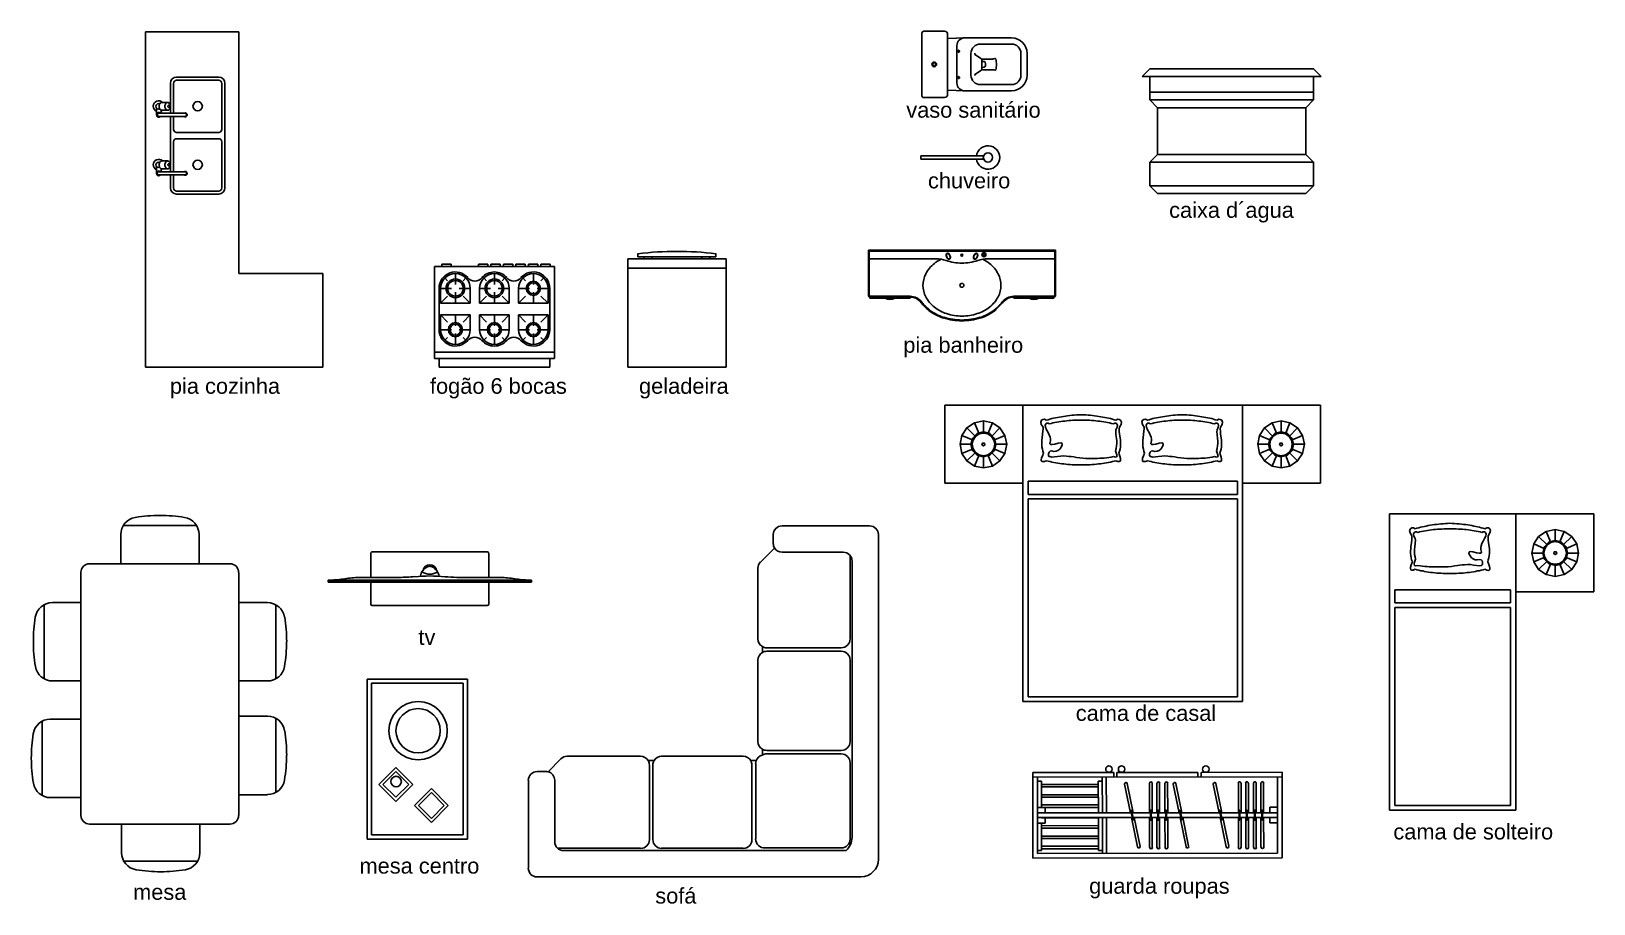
# Model space of a CAD drawing. Header units: centimetres. Extents: x 1216 to 2218, y 1695 to 2254.
import ezdxf

# ---------------------------------------------------------------- set-up
doc = ezdxf.new("R2010")
doc.units = ezdxf.units.CM
doc.styles.add('texto', font='arial.ttf')

msp = doc.modelspace()

# ---------------------------------------------------------------- texts
at = {"char_height": 10, "attachment_point": 1, "style": 'texto'}
for s, width, insert in [('vaso sanitário', 96.951, (1776.8, 2209)), ('chuveiro', 96.951, (1790.7, 2163.7)), ('caixa d´agua', 96.951, (1945.4, 2144.8)), ('pia banheiro', 96.951, (1774.9, 2058.3)), ('pia cozinha', 74.177, (1304.5, 2032)), ('fogão 6 bocas', 96.951, (1471.3, 2032)), ('geladeira', 96.951, (1605.4, 2032)), ('tv', 96.951, (1463.9, 1871)), ('cama de casal', 96.951, (1885.5, 1822.3)), ('cama de solteiro', 106.681, (2089.2, 1746.3)), ('mesa centro', 96.951, (1426.1, 1724.4)), ('mesa', 96.951, (1280.9, 1707.6)), ('sofá', 96.951, (1615.8, 1705.2)), ('guarda roupas', 96.951, (1894.1, 1711.5))]:
    msp.add_mtext_dynamic_manual_height_columns(s, width=width, gutter_width=2, heights=[0], dxfattribs=dict(at, insert=insert))

# ---------------------------------------------------------------- linework, layer by layer
for p, q in [((1288.8, 2254), (1348.8, 2254)), ((1288.8, 2254), (1288.8, 2039.1)), ((1348.8, 2254), (1348.8, 2099.1)), ((1786.8, 2253.2), (1786.8, 2213.1)), ((1801.3, 2254.4), (1788, 2254.4)), ((1803.3, 2252.4), (1803.3, 2213.9)), ((1803.3, 2249.7), (1814.3, 2250.2)), ((1809.3, 2233.2), (1809.3, 2245.2)), ((1814.3, 2250.2), (1844.3, 2250.2)), ((1824.3, 2246.2), (1844.3, 2246.2)), ((1818.3, 2233.2), (1818.3, 2240.2)), ((1820.7, 2239.6), (1820.7, 2240.3)), ((1825.1, 2236.8), (1820.7, 2239.6)), ((1825.3, 2233.2), (1825.3, 2236.1)), ((1826.8, 2235), (1825.3, 2235.1)), ((1832.3, 2236.6), (1825.8, 2236.6)), ((1850.3, 2240.2), (1850.3, 2233.2)), ((1854.3, 2240.2), (1854.3, 2233.2)), ((1335.8, 2225), (1308.8, 2225)), ((1809.3, 2233.2), (1809.3, 2221.2)), ((1818.3, 2233.2), (1818.3, 2226.2)), ((1825.1, 2229.5), (1820.7, 2226.7)), ((1820.7, 2226.7), (1820.7, 2226)), ((1825.3, 2233.2), (1825.3, 2230.2)), ((1826.8, 2231.3), (1825.3, 2231.2)), ((1832.3, 2229.7), (1825.8, 2229.7)), ((1850.3, 2226.2), (1850.3, 2233.2)), ((1854.3, 2226.2), (1854.3, 2233.2)), ((1933, 2230.4), (1928, 2225.4)), ((1928, 2225.4), (2043, 2225.4)), ((2038, 2230.4), (1933, 2230.4)), ((2038, 2225.4), (1933, 2225.4)), ((1933, 2225.4), (1933, 2210.4)), ((2043, 2225.4), (2038, 2230.4)), ((2038, 2210.4), (2038, 2225.4)), ((1304.8, 2221), (1304.8, 2207)), ((1306.8, 2201.8), (1306.8, 2221)), ((1308.8, 2223), (1335.8, 2223)), ((1337.8, 2221), (1337.8, 2191.5)), ((1339.8, 2154), (1339.8, 2221)), ((1803.3, 2216.6), (1814.3, 2216.2)), ((1814.3, 2216.2), (1844.3, 2216.2)), ((1824.3, 2220.2), (1844.3, 2220.2)), ((1933, 2215.4), (2038, 2215.4)), ((1295.8, 2203.1), (1295.8, 2205.1)), ((1297.3, 2208), (1298, 2208)), ((1299.3, 2208.8), (1299.8, 2208.8)), ((1303.1, 2208.8), (1299.8, 2208.8)), ((1304.8, 2205.5), (1304.8, 2201.8)), ((1801.3, 2211.9), (1788, 2211.9)), ((1933, 2210.4), (2038, 2210.4)), ((1933, 2210.4), (1938, 2205.4)), ((1938, 2205.4), (2033, 2205.4)), ((1938, 2205.4), (1938, 2175.4)), ((2033, 2205.4), (2038, 2210.4)), ((2033, 2175.4), (2033, 2205.4)), ((1295.8, 2203.1), (1295.8, 2200.8)), ((1297.3, 2204.5), (1298, 2204.5)), ((1297.3, 2201.8), (1298.8, 2201.8)), ((1297.3, 2199.8), (1298.5, 2199.8)), ((1298.5, 2199.8), (1304.8, 2199.8)), ((1298.8, 2203.1), (1298.8, 2203.9)), ((1298.8, 2201.8), (1298.8, 2203.1)), ((1304.8, 2201.8), (1298.8, 2201.8)), ((1299.3, 2203.8), (1299.8, 2203.8)), ((1299.8, 2203.8), (1303.1, 2203.8)), ((1304.8, 2201.8), (1314.3, 2201.8)), ((1304.8, 2199.8), (1314.3, 2199.8)), ((1304.8, 2199.8), (1304.8, 2169.5)), ((1306.8, 2191.5), (1306.8, 2199.8)), ((1335.8, 2189.5), (1308.8, 2189.5)), ((1308.8, 2185.5), (1335.8, 2185.5)), ((1306.8, 2164.3), (1306.8, 2183.5)), ((1337.8, 2183.5), (1337.8, 2154)), ((1938, 2175.4), (1933, 2170.4)), ((1938, 2175.4), (2033, 2175.4)), ((2038, 2170.4), (2033, 2175.4)), ((1295.8, 2165.6), (1295.8, 2167.6)), ((1295.8, 2165.6), (1295.8, 2163.3)), ((1297.3, 2170.5), (1298, 2170.5)), ((1297.3, 2167), (1298, 2167)), ((1298.8, 2165.6), (1298.8, 2166.4)), ((1298.8, 2164.3), (1298.8, 2165.6)), ((1299.3, 2171.3), (1299.8, 2171.3)), ((1299.3, 2166.3), (1299.8, 2166.3)), ((1303.1, 2171.3), (1299.8, 2171.3)), ((1299.8, 2166.3), (1303.1, 2166.3)), ((1304.8, 2168), (1304.8, 2164.3)), ((1821.7, 2174.5), (1786.2, 2174.5)), ((1786.2, 2174.5), (1786.2, 2172.5)), ((1786.2, 2172.5), (1821.7, 2172.5)), ((1821.7, 2174.5), (1826.4, 2174.5)), ((1821.7, 2172.5), (1826.4, 2172.5)), ((1933, 2170.4), (2038, 2170.4)), ((1933, 2170.4), (1933, 2155.4)), ((2038, 2155.4), (2038, 2170.4)), ((1297.3, 2164.3), (1298.8, 2164.3)), ((1297.3, 2162.3), (1298.5, 2162.3)), ((1298.5, 2162.3), (1304.8, 2162.3)), ((1304.8, 2164.3), (1298.8, 2164.3)), ((1304.8, 2164.3), (1314.3, 2164.3)), ((1304.8, 2162.3), (1314.3, 2162.3)), ((1304.8, 2162.3), (1304.8, 2154)), ((1306.8, 2154), (1306.8, 2162.3)), ((1933, 2155.4), (2038, 2155.4)), ((1933, 2155.4), (1938, 2150.4)), ((2033, 2150.4), (2038, 2155.4)), ((1335.8, 2152), (1308.8, 2152)), ((1308.8, 2150), (1335.8, 2150)), ((1938, 2150.4), (2033, 2150.4)), ((1484.8, 2105.1), (1478.8, 2105.1)), ((1478.8, 2105.1), (1478.8, 2103.6)), ((1484.8, 2103.6), (1484.8, 2105.1)), ((1508.4, 2105.1), (1502.4, 2105.1)), ((1502.4, 2105.1), (1502.4, 2103.6)), ((1508.4, 2103.6), (1508.4, 2105.1)), ((1516.4, 2105.1), (1510.4, 2105.1)), ((1510.4, 2105.1), (1510.4, 2103.6)), ((1516.4, 2103.6), (1516.4, 2105.1)), ((1524.4, 2105.1), (1518.4, 2105.1)), ((1518.4, 2105.1), (1518.4, 2103.6)), ((1524.4, 2103.6), (1524.4, 2105.1)), ((1532.4, 2105.1), (1526.4, 2105.1)), ((1526.4, 2105.1), (1526.4, 2103.6)), ((1532.4, 2103.6), (1532.4, 2105.1)), ((1540.4, 2105.1), (1534.4, 2105.1)), ((1534.4, 2105.1), (1534.4, 2103.6)), ((1540.4, 2103.6), (1540.4, 2105.1)), ((1548.4, 2105.1), (1542.4, 2105.1)), ((1542.4, 2105.1), (1542.4, 2103.6)), ((1548.4, 2103.6), (1548.4, 2105.1)), ((1608.7, 2108.6), (1598.2, 2108.6)), ((1598.2, 2108.6), (1598.2, 2039.1)), ((1604.7, 2111.9), (1604.7, 2109.9)), ((1604.7, 2109.9), (1608.7, 2109.9)), ((1613.7, 2109.9), (1608.7, 2109.9)), ((1608.7, 2109.9), (1608.7, 2108.6)), ((1613.7, 2108.6), (1608.7, 2108.6)), ((1613.7, 2108.6), (1613.7, 2109.9)), ((1613.7, 2109.9), (1645.7, 2109.9)), ((1645.7, 2108.6), (1613.7, 2108.6)), ((1650.7, 2109.9), (1645.7, 2109.9)), ((1645.7, 2109.9), (1645.7, 2108.6)), ((1650.7, 2108.6), (1645.7, 2108.6)), ((1650.7, 2108.6), (1650.7, 2109.9)), ((1650.7, 2109.9), (1654.7, 2109.9)), ((1661.3, 2108.6), (1650.7, 2108.6)), ((1654.7, 2109.9), (1654.7, 2111.9)), ((1661.3, 2039.1), (1661.3, 2108.6)), ((1752.5, 2085), (1752.5, 2114)), ((1752.5, 2114), (1872.5, 2114)), ((1753, 2085), (1753, 2113.5)), ((1753, 2113.5), (1872, 2113.5)), ((1753, 2108.5), (1795.9, 2108.5)), ((1829.1, 2108.5), (1872, 2108.5)), ((1872, 2085), (1872, 2113.5)), ((1872.5, 2114), (1872.5, 2085)), ((1348.8, 2099.1), (1402.5, 2099.1)), ((1402.5, 2099.1), (1402.5, 2039.1)), ((1478.8, 2103.6), (1474.1, 2103.6)), ((1474.1, 2103.6), (1474.1, 2044.6)), ((1484.8, 2103.6), (1478.8, 2103.6)), ((1482.6, 2094.5), (1480.9, 2096.3)), ((1502.4, 2103.6), (1484.8, 2103.6)), ((1487.6, 2099.1), (1487.6, 2092.1)), ((1492.5, 2094.5), (1494.3, 2096.3)), ((1508.4, 2103.6), (1502.4, 2103.6)), ((1507.6, 2094.5), (1505.9, 2096.3)), ((1510.4, 2103.6), (1508.4, 2103.6)), ((1516.4, 2103.6), (1510.4, 2103.6)), ((1512.6, 2099.1), (1512.6, 2092.1)), ((1518.4, 2103.6), (1516.4, 2103.6)), ((1517.5, 2094.5), (1519.3, 2096.3)), ((1524.4, 2103.6), (1518.4, 2103.6)), ((1526.4, 2103.6), (1524.4, 2103.6)), ((1532.4, 2103.6), (1526.4, 2103.6)), ((1532.6, 2094.5), (1530.9, 2096.3)), ((1534.4, 2103.6), (1532.4, 2103.6)), ((1540.4, 2103.6), (1534.4, 2103.6)), ((1537.6, 2099.1), (1537.6, 2092.1)), ((1542.4, 2103.6), (1540.4, 2103.6)), ((1548.4, 2103.6), (1542.4, 2103.6)), ((1542.5, 2094.5), (1544.3, 2096.3)), ((1551.1, 2103.6), (1548.4, 2103.6)), ((1551.1, 2044.6), (1551.1, 2103.6)), ((1661.3, 2102.6), (1598.2, 2102.6)), ((1477.1, 2063.1), (1477.1, 2089.6)), ((1478.1, 2080.1), (1478.1, 2089.6)), ((1478.1, 2089.6), (1485.1, 2089.6)), ((1482.6, 2084.6), (1478.1, 2080.1)), ((1487.6, 2087.1), (1487.6, 2080.1)), ((1490.1, 2089.6), (1497.1, 2089.6)), ((1492.5, 2084.6), (1497.1, 2080.1)), ((1497.1, 2089.6), (1497.1, 2080.1)), ((1503.1, 2080.1), (1503.1, 2089.6)), ((1503.1, 2089.6), (1510.1, 2089.6)), ((1507.6, 2084.6), (1503.1, 2080.1)), ((1512.6, 2087.1), (1512.6, 2080.1)), ((1515.1, 2089.6), (1522.1, 2089.6)), ((1517.5, 2084.6), (1522.1, 2080.1)), ((1522.1, 2089.6), (1522.1, 2080.1)), ((1535.1, 2089.6), (1528.1, 2089.6)), ((1528.1, 2089.6), (1528.1, 2080.1)), ((1532.6, 2084.6), (1528.1, 2080.1)), ((1537.6, 2087.1), (1537.6, 2080.1)), ((1547.1, 2089.6), (1540.1, 2089.6)), ((1542.5, 2084.6), (1547.1, 2080.1)), ((1547.1, 2080.1), (1547.1, 2089.6)), ((1548.1, 2089.6), (1548.1, 2063.1)), ((1753.5, 2084.5), (1779.2, 2084.5)), ((1845.8, 2084.5), (1871.5, 2084.5)), ((1497.1, 2080.1), (1478.1, 2080.1)), ((1522.1, 2080.1), (1503.1, 2080.1)), ((1528.1, 2080.1), (1547.1, 2080.1)), ((1753.5, 2084), (1779.2, 2084)), ((1753.5, 2083.3), (1753.5, 2084)), ((1763.2, 2083.3), (1753.5, 2083.3)), ((1763.2, 2083.3), (1764.2, 2083.3)), ((1764.2, 2083.3), (1768.5, 2083.3)), ((1768.5, 2083.3), (1769.5, 2083.3)), ((1779.2, 2083.3), (1769.5, 2083.3)), ((1779.2, 2084), (1779.2, 2083.3)), ((1845.8, 2084), (1871.5, 2084)), ((1845.8, 2083.3), (1845.8, 2084)), ((1855.5, 2083.3), (1845.8, 2083.3)), ((1855.5, 2083.3), (1856.5, 2083.3)), ((1856.5, 2083.3), (1860.8, 2083.3)), ((1860.8, 2083.3), (1861.8, 2083.3)), ((1871.5, 2083.3), (1861.8, 2083.3)), ((1871.5, 2084), (1871.5, 2083.3)), ((1497.1, 2072.6), (1478.1, 2072.6)), ((1478.1, 2072.6), (1478.1, 2063.1)), ((1482.6, 2068), (1478.1, 2072.6)), ((1487.6, 2065.6), (1487.6, 2072.6)), ((1492.5, 2068), (1497.1, 2072.6)), ((1497.1, 2063.1), (1497.1, 2072.6)), ((1507.6, 2068), (1503.1, 2072.6)), ((1522.1, 2072.6), (1503.1, 2072.6)), ((1503.1, 2072.6), (1503.1, 2063.1)), ((1512.6, 2065.6), (1512.6, 2072.6)), ((1517.5, 2068), (1522.1, 2072.6)), ((1522.1, 2063.1), (1522.1, 2072.6)), ((1532.6, 2068), (1528.1, 2072.6)), ((1528.1, 2063.1), (1528.1, 2072.6)), ((1528.1, 2072.6), (1547.1, 2072.6)), ((1537.6, 2065.6), (1537.6, 2072.6)), ((1542.5, 2068), (1547.1, 2072.6)), ((1547.1, 2072.6), (1547.1, 2063.1)), ((1478.1, 2063.1), (1485.1, 2063.1)), ((1482.6, 2058.1), (1480.9, 2056.4)), ((1487.6, 2053.6), (1487.6, 2060.6)), ((1490.1, 2063.1), (1497.1, 2063.1)), ((1492.5, 2058.1), (1494.3, 2056.4)), ((1503.1, 2063.1), (1510.1, 2063.1)), ((1507.6, 2058.1), (1505.9, 2056.4)), ((1512.6, 2053.6), (1512.6, 2060.6)), ((1515.1, 2063.1), (1522.1, 2063.1)), ((1517.5, 2058.1), (1519.3, 2056.4)), ((1535.1, 2063.1), (1528.1, 2063.1)), ((1532.6, 2058.1), (1530.9, 2056.4)), ((1537.6, 2053.6), (1537.6, 2060.6)), ((1547.1, 2063.1), (1540.1, 2063.1)), ((1542.5, 2058.1), (1544.3, 2056.4)), ((1474.1, 2048.6), (1551.1, 2048.6)), ((1474.1, 2044.6), (1477.1, 2044.6)), ((1477.1, 2044.6), (1548.1, 2044.6)), ((1477.1, 2044.6), (1477.1, 2039.1)), ((1548.1, 2039.1), (1548.1, 2044.6)), ((1548.1, 2044.6), (1551.1, 2044.6)), ((1288.8, 2039.1), (1402.5, 2039.1)), ((1477.1, 2039.1), (1548.1, 2039.1)), ((1598.2, 2039.1), (1661.3, 2039.1)), ((1851.6, 2014.7), (1801.6, 2014.7)), ((1801.6, 2014.7), (1801.6, 1964.7)), ((1851.6, 1824.7), (1851.6, 2014.7)), ((1851.6, 2014.7), (1992.5, 2014.7)), ((1851.6, 1964.7), (1851.6, 2014.7)), ((1992.5, 2014.7), (1992.5, 1964.7)), ((2042.5, 2014.7), (1992.5, 2014.7)), ((1992.5, 2014.7), (1992.5, 1824.7)), ((2042.5, 1964.7), (2042.5, 2014.7)), ((1863.5, 2005), (1863, 2003.9)), ((1864.3, 2005.6), (1863.5, 2005)), ((1865.4, 2005.7), (1864.3, 2005.6)), ((1866.6, 2005.1), (1865.4, 2005.7)), ((1867.8, 2005.4), (1866.6, 2005.1)), ((1868.9, 2005.8), (1867.8, 2005.4)), ((1870.1, 2006.1), (1868.9, 2005.8)), ((1871.3, 2006.3), (1870.1, 2006.1)), ((1872.5, 2006.6), (1871.3, 2006.3)), ((1873.7, 2006.9), (1872.5, 2006.6)), ((1875, 2007.1), (1873.7, 2006.9)), ((1876.3, 2007.3), (1875, 2007.1)), ((1875.9, 2004.2), (1877.2, 2004.4)), ((1877.6, 2007.5), (1876.3, 2007.3)), ((1877.2, 2004.4), (1878.4, 2004.5)), ((1878.9, 2007.7), (1877.6, 2007.5)), ((1878.4, 2004.5), (1879.7, 2004.7)), ((1880.3, 2007.9), (1878.9, 2007.7)), ((1879.7, 2004.7), (1881, 2004.8)), ((1881.7, 2008.1), (1880.3, 2007.9)), ((1881, 2004.8), (1882.3, 2004.9)), ((1883.1, 2008.2), (1881.7, 2008.1)), ((1882.3, 2004.9), (1883.6, 2005)), ((1884.5, 2008.3), (1883.1, 2008.2)), ((1883.6, 2005), (1885, 2005)), ((1886, 2008.4), (1884.5, 2008.3)), ((1885, 2005), (1886.3, 2005.1)), ((1887.4, 2008.5), (1886, 2008.4)), ((1886.3, 2005.1), (1887.6, 2005.1)), ((1889, 2008.6), (1887.4, 2008.5)), ((1887.6, 2005.1), (1889, 2005.1)), ((1890.5, 2008.5), (1889, 2008.6)), ((1889, 2005.1), (1890.3, 2005.1)), ((1890.3, 2005.1), (1891.7, 2005.1)), ((1891.9, 2008.4), (1890.5, 2008.5)), ((1891.7, 2005.1), (1893, 2005)), ((1893.4, 2008.3), (1891.9, 2008.4)), ((1893, 2005), (1894.3, 2005)), ((1894.8, 2008.2), (1893.4, 2008.3)), ((1894.3, 2005), (1895.6, 2004.9)), ((1896.2, 2008.1), (1894.8, 2008.2)), ((1895.6, 2004.9), (1897, 2004.8)), ((1897.6, 2007.9), (1896.2, 2008.1)), ((1897, 2004.8), (1898.3, 2004.7)), ((1899, 2007.7), (1897.6, 2007.9)), ((1898.3, 2004.7), (1899.6, 2004.5)), ((1900.3, 2007.5), (1899, 2007.7)), ((1899.6, 2004.5), (1900.9, 2004.4)), ((1901.6, 2007.3), (1900.3, 2007.5)), ((1900.9, 2004.4), (1902.1, 2004.2)), ((1902.9, 2007.1), (1901.6, 2007.3)), ((1904.2, 2006.9), (1902.9, 2007.1)), ((1905.4, 2006.6), (1904.2, 2006.9)), ((1906.6, 2006.3), (1905.4, 2006.6)), ((1907.8, 2006.1), (1906.6, 2006.3)), ((1909, 2005.8), (1907.8, 2006.1)), ((1910.2, 2005.4), (1909, 2005.8)), ((1911.3, 2005.1), (1910.2, 2005.4)), ((1912.4, 2005.7), (1911.3, 2005.1)), ((1913.4, 2005.6), (1912.4, 2005.7)), ((1914.3, 2005), (1913.4, 2005.6)), ((1914.8, 2003.9), (1914.3, 2005)), ((1928.3, 2005), (1927.8, 2003.9)), ((1929.1, 2005.6), (1928.3, 2005)), ((1930.2, 2005.7), (1929.1, 2005.6)), ((1931.5, 2005.1), (1930.2, 2005.7)), ((1932.6, 2005.4), (1931.5, 2005.1)), ((1933.7, 2005.8), (1932.6, 2005.4)), ((1934.9, 2006.1), (1933.7, 2005.8)), ((1936.1, 2006.3), (1934.9, 2006.1)), ((1937.3, 2006.6), (1936.1, 2006.3)), ((1938.5, 2006.9), (1937.3, 2006.6)), ((1939.8, 2007.1), (1938.5, 2006.9)), ((1941.1, 2007.3), (1939.8, 2007.1)), ((1940.7, 2004.2), (1942, 2004.4)), ((1942.4, 2007.5), (1941.1, 2007.3)), ((1942, 2004.4), (1943.3, 2004.5)), ((1943.7, 2007.7), (1942.4, 2007.5)), ((1943.3, 2004.5), (1944.5, 2004.7)), ((1945.1, 2007.9), (1943.7, 2007.7)), ((1944.5, 2004.7), (1945.8, 2004.8)), ((1946.5, 2008.1), (1945.1, 2007.9)), ((1945.8, 2004.8), (1947.1, 2004.9)), ((1947.9, 2008.2), (1946.5, 2008.1)), ((1947.1, 2004.9), (1948.4, 2005)), ((1949.3, 2008.3), (1947.9, 2008.2)), ((1948.4, 2005), (1949.8, 2005)), ((1950.8, 2008.4), (1949.3, 2008.3)), ((1949.8, 2005), (1951.1, 2005.1)), ((1952.3, 2008.5), (1950.8, 2008.4)), ((1951.1, 2005.1), (1952.4, 2005.1)), ((1953.8, 2008.6), (1952.3, 2008.5)), ((1952.4, 2005.1), (1953.8, 2005.1)), ((1955.3, 2008.5), (1953.8, 2008.6)), ((1953.8, 2005.1), (1955.1, 2005.1)), ((1955.1, 2005.1), (1956.5, 2005.1)), ((1956.7, 2008.4), (1955.3, 2008.5)), ((1956.5, 2005.1), (1957.8, 2005)), ((1958.2, 2008.3), (1956.7, 2008.4)), ((1957.8, 2005), (1959.1, 2005)), ((1959.6, 2008.2), (1958.2, 2008.3)), ((1959.1, 2005), (1960.5, 2004.9)), ((1961, 2008.1), (1959.6, 2008.2)), ((1960.5, 2004.9), (1961.8, 2004.8)), ((1962.4, 2007.9), (1961, 2008.1)), ((1961.8, 2004.8), (1963.1, 2004.7)), ((1963.8, 2007.7), (1962.4, 2007.9)), ((1963.1, 2004.7), (1964.4, 2004.5)), ((1965.1, 2007.5), (1963.8, 2007.7)), ((1964.4, 2004.5), (1965.7, 2004.4)), ((1966.4, 2007.3), (1965.1, 2007.5)), ((1965.7, 2004.4), (1966.9, 2004.2)), ((1967.7, 2007.1), (1966.4, 2007.3)), ((1969, 2006.9), (1967.7, 2007.1)), ((1970.2, 2006.6), (1969, 2006.9)), ((1971.5, 2006.3), (1970.2, 2006.6)), ((1972.7, 2006.1), (1971.5, 2006.3)), ((1973.8, 2005.8), (1972.7, 2006.1)), ((1975, 2005.4), (1973.8, 2005.8)), ((1976.1, 2005.1), (1975, 2005.4)), ((1977.2, 2005.7), (1976.1, 2005.1)), ((1978.2, 2005.6), (1977.2, 2005.7)), ((1979.1, 2005), (1978.2, 2005.6)), ((1979.7, 2003.9), (1979.1, 2005)), ((1863, 2003.9), (1863.4, 2002.4)), ((1863.4, 2002.4), (1864.5, 2000.5)), ((1864.2, 1996.1), (1863.9, 1993.7)), ((1864.4, 1998), (1864.2, 1996.1)), ((1864.5, 1999.5), (1864.4, 1998)), ((1864.5, 2000.5), (1864.5, 1999.5)), ((1865.8, 2001.7), (1866.2, 2002.7)), ((1866, 2000.5), (1865.8, 2001.7)), ((1866.8, 1998.9), (1866, 2000.5)), ((1866.2, 2002.7), (1866.9, 2003.2)), ((1867.8, 1997.2), (1866.8, 1998.9)), ((1866.9, 2003.2), (1867.7, 2003.2)), ((1867.7, 2003.2), (1868.5, 2002.7)), ((1868.5, 1995.6), (1867.8, 1997.2)), ((1868.5, 2002.7), (1869.7, 2003)), ((1869, 1994.2), (1868.5, 1995.6)), ((1869.7, 2003), (1870.9, 2003.3)), ((1870.9, 2003.3), (1872.1, 2003.5)), ((1872.1, 2003.5), (1873.4, 2003.8)), ((1873.4, 2003.8), (1874.6, 2004)), ((1874.6, 2004), (1875.9, 2004.2)), ((1902.1, 2004.2), (1903.4, 2004)), ((1903.4, 2004), (1904.7, 2003.8)), ((1904.7, 2003.8), (1905.9, 2003.5)), ((1905.9, 2003.5), (1907.2, 2003.3)), ((1907.2, 2003.3), (1908.5, 2003)), ((1908.5, 2003), (1909.7, 2002.7)), ((1909.7, 2002.7), (1910.5, 2003.2)), ((1910.5, 2003.2), (1911.2, 2003.2)), ((1911.2, 2003.2), (1911.9, 2002.7)), ((1911.3, 1998.9), (1911.2, 1997.7)), ((1911.2, 1997.7), (1911.3, 1995.9)), ((1912.1, 2000.5), (1911.3, 1998.9)), ((1911.3, 1995.9), (1911.6, 1993.4)), ((1911.9, 2002.7), (1912.3, 2001.7)), ((1912.3, 2001.7), (1912.1, 2000.5)), ((1913.4, 1999.5), (1913.5, 2000.5)), ((1913.4, 1998), (1913.4, 1999.5)), ((1913.6, 1996.1), (1913.4, 1998)), ((1913.5, 2000.5), (1914.6, 2002.4)), ((1913.9, 1993.7), (1913.6, 1996.1)), ((1914.6, 2002.4), (1914.8, 2003.9)), ((1927.8, 2003.9), (1928.2, 2002.4)), ((1928.2, 2002.4), (1929.3, 2000.5)), ((1929, 1996.1), (1928.7, 1993.7)), ((1929.2, 1998), (1929, 1996.1)), ((1929.3, 1999.5), (1929.2, 1998)), ((1929.3, 2000.5), (1929.3, 1999.5)), ((1930.6, 2001.7), (1931, 2002.7)), ((1930.8, 2000.5), (1930.6, 2001.7)), ((1931.6, 1998.9), (1930.8, 2000.5)), ((1931, 2002.7), (1931.7, 2003.2)), ((1932.6, 1997.2), (1931.6, 1998.9)), ((1931.7, 2003.2), (1932.5, 2003.2)), ((1932.5, 2003.2), (1933.3, 2002.7)), ((1933.3, 1995.6), (1932.6, 1997.2)), ((1933.3, 2002.7), (1934.5, 2003)), ((1933.8, 1994.2), (1933.3, 1995.6)), ((1934.5, 2003), (1935.7, 2003.3)), ((1935.7, 2003.3), (1937, 2003.5)), ((1937, 2003.5), (1938.2, 2003.8)), ((1938.2, 2003.8), (1939.5, 2004)), ((1939.5, 2004), (1940.7, 2004.2)), ((1966.9, 2004.2), (1968.2, 2004)), ((1968.2, 2004), (1969.5, 2003.8)), ((1969.5, 2003.8), (1970.8, 2003.5)), ((1970.8, 2003.5), (1972, 2003.3)), ((1972, 2003.3), (1973.3, 2003)), ((1973.3, 2003), (1974.5, 2002.7)), ((1974.5, 2002.7), (1975.3, 2003.2)), ((1975.3, 2003.2), (1976, 2003.2)), ((1976, 2003.2), (1976.8, 2002.7)), ((1976.1, 1998.9), (1976, 1997.7)), ((1976, 1997.7), (1976.1, 1995.9)), ((1976.9, 2000.5), (1976.1, 1998.9)), ((1976.1, 1995.9), (1976.4, 1993.4)), ((1976.8, 2002.7), (1977.1, 2001.7)), ((1977.1, 2001.7), (1976.9, 2000.5)), ((1978.2, 1999.5), (1978.3, 2000.5)), ((1978.3, 1998), (1978.2, 1999.5)), ((1978.3, 2000.5), (1979.4, 2002.4)), ((1978.4, 1996.1), (1978.3, 1998)), ((1978.8, 1993.7), (1978.4, 1996.1)), ((1979.4, 2002.4), (1979.7, 2003.9)), ((1863.9, 1993.7), (1863.7, 1992.2)), ((1863.7, 1992.2), (1863.7, 1990.7)), ((1863.7, 1990.7), (1863.7, 1989.3)), ((1863.7, 1989.3), (1863.8, 1987.9)), ((1863.8, 1987.9), (1864.1, 1986.5)), ((1864.1, 1986.5), (1864.4, 1985.2)), ((1864.4, 1985.2), (1864.8, 1983.9)), ((1868.1, 1983.6), (1868.4, 1984.6)), ((1868.4, 1984.6), (1869, 1985.2)), ((1868.8, 1990), (1869, 1990.9)), ((1869.2, 1989.5), (1868.8, 1990)), ((1869.2, 1993), (1869, 1994.2)), ((1869, 1990.9), (1869.2, 1991.9)), ((1869, 1985.2), (1870, 1985.4)), ((1869.2, 1991.9), (1869.2, 1993)), ((1870.3, 1989.4), (1869.2, 1989.5)), ((1870, 1985.4), (1871.5, 1985.1)), ((1872, 1989.7), (1870.3, 1989.4)), ((1871.5, 1985.1), (1872.9, 1985.2)), ((1874.3, 1990.3), (1872, 1989.7)), ((1872.9, 1985.2), (1874.1, 1985.7)), ((1874.1, 1985.7), (1875.2, 1986.6)), ((1875.9, 1990.6), (1874.3, 1990.3)), ((1875.2, 1986.6), (1876.1, 1987.8)), ((1876.7, 1990.2), (1875.9, 1990.6)), ((1876.1, 1987.8), (1876.8, 1989.3)), ((1876.8, 1989.3), (1876.7, 1990.2)), ((1911.4, 1987), (1910.9, 1985.5)), ((1910.9, 1985.5), (1911.7, 1983.6)), ((1911.7, 1988.6), (1911.4, 1987)), ((1911.6, 1993.4), (1911.8, 1991.8)), ((1911.8, 1990.1), (1911.7, 1988.6)), ((1911.8, 1991.8), (1911.8, 1990.1)), ((1913.1, 1983.9), (1913.6, 1985.2)), ((1913.6, 1985.2), (1913.9, 1986.5)), ((1914.1, 1992.2), (1913.9, 1993.7)), ((1913.9, 1986.5), (1914.1, 1987.9)), ((1914.2, 1990.7), (1914.1, 1992.2)), ((1914.1, 1987.9), (1914.2, 1989.3)), ((1914.2, 1989.3), (1914.2, 1990.7)), ((1928.7, 1993.7), (1928.5, 1992.2)), ((1928.5, 1992.2), (1928.5, 1990.7)), ((1928.5, 1990.7), (1928.5, 1989.3)), ((1928.5, 1989.3), (1928.6, 1987.9)), ((1928.6, 1987.9), (1928.9, 1986.5)), ((1928.9, 1986.5), (1929.2, 1985.2)), ((1929.2, 1985.2), (1929.6, 1983.9)), ((1932.9, 1983.6), (1933.2, 1984.6)), ((1933.2, 1984.6), (1933.8, 1985.2)), ((1933.6, 1990), (1933.8, 1990.9)), ((1934, 1989.5), (1933.6, 1990)), ((1934, 1993), (1933.8, 1994.2)), ((1933.8, 1990.9), (1934, 1991.9)), ((1933.8, 1985.2), (1934.8, 1985.4)), ((1934, 1991.9), (1934, 1993)), ((1935.1, 1989.4), (1934, 1989.5)), ((1934.8, 1985.4), (1936.3, 1985.1)), ((1936.8, 1989.7), (1935.1, 1989.4)), ((1936.3, 1985.1), (1937.7, 1985.2)), ((1939.1, 1990.3), (1936.8, 1989.7)), ((1937.7, 1985.2), (1938.9, 1985.7)), ((1938.9, 1985.7), (1940, 1986.6)), ((1940.7, 1990.6), (1939.1, 1990.3)), ((1940, 1986.6), (1940.9, 1987.8)), ((1941.5, 1990.2), (1940.7, 1990.6)), ((1940.9, 1987.8), (1941.6, 1989.3)), ((1941.6, 1989.3), (1941.5, 1990.2)), ((1976.2, 1987), (1975.8, 1985.5)), ((1975.8, 1985.5), (1976.5, 1983.6)), ((1976.5, 1988.6), (1976.2, 1987)), ((1976.4, 1993.4), (1976.6, 1991.8)), ((1976.6, 1990.1), (1976.5, 1988.6)), ((1976.6, 1991.8), (1976.6, 1990.1)), ((1977.9, 1983.9), (1978.4, 1985.2)), ((1978.4, 1985.2), (1978.7, 1986.5)), ((1978.7, 1986.5), (1978.9, 1987.9)), ((1978.9, 1992.2), (1978.8, 1993.7)), ((1979, 1990.7), (1978.9, 1992.2)), ((1978.9, 1987.9), (1979, 1989.3)), ((1979, 1989.3), (1979, 1990.7)), ((1863.6, 1980.8), (1863.4, 1979.8)), ((1863.4, 1979.8), (1863.4, 1979)), ((1863.4, 1979), (1863.8, 1978.6)), ((1864.1, 1982.2), (1863.6, 1980.8)), ((1863.8, 1978.6), (1864.5, 1978.5)), ((1864.8, 1983.9), (1864.1, 1982.2)), ((1864.5, 1978.5), (1865.4, 1978.6)), ((1865.4, 1978.6), (1866.6, 1979.1)), ((1866.6, 1979.1), (1867.8, 1978.8)), ((1867.8, 1978.8), (1869, 1978.5)), ((1868.1, 1982.5), (1868.1, 1983.6)), ((1868.3, 1981.9), (1868.1, 1982.5)), ((1868.8, 1981.7), (1868.3, 1981.9)), ((1870.2, 1981.4), (1868.8, 1981.7)), ((1869, 1978.5), (1870.2, 1978.2)), ((1871.9, 1981.5), (1870.2, 1981.4)), ((1870.2, 1978.2), (1871.5, 1978)), ((1871.5, 1978), (1872.7, 1977.7)), ((1873.8, 1981.8), (1871.9, 1981.5)), ((1872.7, 1977.7), (1874, 1977.5)), ((1875.8, 1982.1), (1873.8, 1981.8)), ((1874, 1977.5), (1875.2, 1977.3)), ((1875.2, 1977.3), (1876.5, 1977.1)), ((1877.8, 1982.2), (1875.8, 1982.1)), ((1876.5, 1977.1), (1877.9, 1977)), ((1879.6, 1982), (1877.8, 1982.2)), ((1877.9, 1977), (1879.2, 1976.8)), ((1879.2, 1976.8), (1880.5, 1976.7)), ((1881.1, 1981.9), (1879.6, 1982)), ((1880.5, 1976.7), (1881.9, 1976.6)), ((1882.6, 1981.8), (1881.1, 1981.9)), ((1881.9, 1976.6), (1883.3, 1976.5)), ((1884.2, 1981.5), (1882.6, 1981.8)), ((1883.3, 1976.5), (1884.7, 1976.4)), ((1885.9, 1981.2), (1884.2, 1981.5)), ((1884.7, 1976.4), (1886.1, 1976.4)), ((1888.1, 1980.9), (1885.9, 1981.2)), ((1886.1, 1976.4), (1887.5, 1976.4)), ((1887.5, 1976.4), (1889, 1976.4)), ((1890.1, 1980.7), (1888.1, 1980.9)), ((1889, 1976.4), (1890.4, 1976.4)), ((1891.9, 1980.6), (1890.1, 1980.7)), ((1890.4, 1976.4), (1891.9, 1976.4)), ((1893.5, 1980.6), (1891.9, 1980.6)), ((1891.9, 1976.4), (1893.3, 1976.4)), ((1893.3, 1976.4), (1894.7, 1976.5)), ((1895, 1980.6), (1893.5, 1980.6)), ((1894.7, 1976.5), (1896.1, 1976.6)), ((1896.5, 1980.6), (1895, 1980.6)), ((1896.1, 1976.6), (1897.4, 1976.7)), ((1898, 1980.6), (1896.5, 1980.6)), ((1897.4, 1976.7), (1898.8, 1976.8)), ((1899.5, 1980.6), (1898, 1980.6)), ((1898.8, 1976.8), (1900.1, 1977)), ((1900.9, 1980.7), (1899.5, 1980.6)), ((1900.1, 1977), (1901.4, 1977.1)), ((1902.3, 1980.7), (1900.9, 1980.7)), ((1901.4, 1977.1), (1902.7, 1977.3)), ((1903.7, 1980.8), (1902.3, 1980.7)), ((1902.7, 1977.3), (1904, 1977.5)), ((1905.2, 1981), (1903.7, 1980.8)), ((1904, 1977.5), (1905.3, 1977.7)), ((1906.7, 1981.1), (1905.2, 1981)), ((1905.3, 1977.7), (1906.5, 1978)), ((1906.5, 1978), (1907.7, 1978.2)), ((1908.2, 1981.4), (1906.7, 1981.1)), ((1907.7, 1978.2), (1909, 1978.5)), ((1909.7, 1981.7), (1908.2, 1981.4)), ((1909, 1978.5), (1910.1, 1978.8)), ((1911, 1981.3), (1909.7, 1981.7)), ((1910.1, 1978.8), (1911.3, 1979.1)), ((1911.7, 1981.5), (1911, 1981.3)), ((1911.3, 1979.1), (1912.5, 1978.6)), ((1911.7, 1983.6), (1912, 1982.3)), ((1912, 1982.3), (1911.7, 1981.5)), ((1912.5, 1978.6), (1913.4, 1978.5)), ((1913.8, 1982), (1913.1, 1983.9)), ((1913.4, 1978.5), (1914, 1978.8)), ((1914.2, 1980.6), (1913.8, 1982)), ((1914, 1978.8), (1914.2, 1979.5)), ((1914.2, 1979.5), (1914.2, 1980.6)), ((1928.4, 1980.8), (1928.2, 1979.8)), ((1928.2, 1979.8), (1928.3, 1979)), ((1928.3, 1979), (1928.6, 1978.6)), ((1928.9, 1982.2), (1928.4, 1980.8)), ((1928.6, 1978.6), (1929.3, 1978.5)), ((1929.6, 1983.9), (1928.9, 1982.2)), ((1929.3, 1978.5), (1930.2, 1978.6)), ((1930.2, 1978.6), (1931.5, 1979.1)), ((1931.5, 1979.1), (1932.6, 1978.8)), ((1932.6, 1978.8), (1933.8, 1978.5)), ((1932.9, 1982.5), (1932.9, 1983.6)), ((1933.2, 1981.9), (1932.9, 1982.5)), ((1933.6, 1981.7), (1933.2, 1981.9)), ((1935, 1981.4), (1933.6, 1981.7)), ((1933.8, 1978.5), (1935, 1978.2)), ((1936.7, 1981.5), (1935, 1981.4)), ((1935, 1978.2), (1936.3, 1978)), ((1936.3, 1978), (1937.5, 1977.7)), ((1938.6, 1981.8), (1936.7, 1981.5)), ((1937.5, 1977.7), (1938.8, 1977.5)), ((1940.6, 1982.1), (1938.6, 1981.8)), ((1938.8, 1977.5), (1940.1, 1977.3)), ((1940.1, 1977.3), (1941.3, 1977.1)), ((1942.6, 1982.2), (1940.6, 1982.1)), ((1941.3, 1977.1), (1942.7, 1977)), ((1944.5, 1982), (1942.6, 1982.2)), ((1942.7, 1977), (1944, 1976.8)), ((1944, 1976.8), (1945.3, 1976.7)), ((1945.9, 1981.9), (1944.5, 1982)), ((1945.3, 1976.7), (1946.7, 1976.6)), ((1947.4, 1981.8), (1945.9, 1981.9)), ((1946.7, 1976.6), (1948.1, 1976.5)), ((1949, 1981.5), (1947.4, 1981.8)), ((1948.1, 1976.5), (1949.5, 1976.4)), ((1950.7, 1981.2), (1949, 1981.5)), ((1949.5, 1976.4), (1950.9, 1976.4)), ((1952.9, 1980.9), (1950.7, 1981.2)), ((1950.9, 1976.4), (1952.3, 1976.4)), ((1952.3, 1976.4), (1953.8, 1976.4)), ((1954.9, 1980.7), (1952.9, 1980.9)), ((1953.8, 1976.4), (1955.2, 1976.4)), ((1956.7, 1980.6), (1954.9, 1980.7)), ((1955.2, 1976.4), (1956.7, 1976.4)), ((1958.3, 1980.6), (1956.7, 1980.6)), ((1956.7, 1976.4), (1958.1, 1976.4)), ((1958.1, 1976.4), (1959.5, 1976.5)), ((1959.8, 1980.6), (1958.3, 1980.6)), ((1959.5, 1976.5), (1960.9, 1976.6)), ((1961.3, 1980.6), (1959.8, 1980.6)), ((1960.9, 1976.6), (1962.2, 1976.7)), ((1962.8, 1980.6), (1961.3, 1980.6)), ((1962.2, 1976.7), (1963.6, 1976.8)), ((1964.3, 1980.6), (1962.8, 1980.6)), ((1963.6, 1976.8), (1964.9, 1977)), ((1965.7, 1980.7), (1964.3, 1980.6)), ((1964.9, 1977), (1966.2, 1977.1)), ((1967.1, 1980.7), (1965.7, 1980.7)), ((1966.2, 1977.1), (1967.5, 1977.3)), ((1968.5, 1980.8), (1967.1, 1980.7)), ((1967.5, 1977.3), (1968.8, 1977.5)), ((1970, 1981), (1968.5, 1980.8)), ((1968.8, 1977.5), (1970.1, 1977.7)), ((1971.5, 1981.1), (1970, 1981)), ((1970.1, 1977.7), (1971.3, 1978)), ((1971.3, 1978), (1972.5, 1978.2)), ((1973, 1981.4), (1971.5, 1981.1)), ((1972.5, 1978.2), (1973.8, 1978.5)), ((1974.5, 1981.7), (1973, 1981.4)), ((1973.8, 1978.5), (1975, 1978.8)), ((1975.8, 1981.3), (1974.5, 1981.7)), ((1975, 1978.8), (1976.1, 1979.1)), ((1976.5, 1981.5), (1975.8, 1981.3)), ((1976.1, 1979.1), (1977.3, 1978.6)), ((1976.5, 1983.6), (1976.8, 1982.3)), ((1976.8, 1982.3), (1976.5, 1981.5)), ((1977.3, 1978.6), (1978.2, 1978.5)), ((1978.6, 1982), (1977.9, 1983.9)), ((1978.2, 1978.5), (1978.8, 1978.8)), ((1979, 1980.6), (1978.6, 1982)), ((1978.8, 1978.8), (1979, 1979.5)), ((1979, 1979.5), (1979, 1980.6)), ((1801.6, 1964.7), (1851.6, 1964.7)), ((1989.2, 1965.9), (1854.9, 1965.9)), ((1854.9, 1965.9), (1854.9, 1957.5)), ((1989.2, 1957.5), (1989.2, 1965.9)), ((1992.5, 1964.7), (2042.5, 1964.7)), ((1854.9, 1957.5), (1989.2, 1957.5)), ((1989.2, 1954.6), (1854.9, 1954.6)), ((1854.9, 1954.6), (1854.9, 1827.7)), ((1989.2, 1827.7), (1989.2, 1954.6)), ((2167.7, 1945), (2086.8, 1945)), ((2086.8, 1945), (2086.8, 1755)), ((2167.7, 1755), (2167.7, 1945)), ((2167.7, 1945), (2217.7, 1945)), ((2167.7, 1895), (2167.7, 1945)), ((2217.7, 1945), (2217.7, 1895)), ((1274.7, 1937.6), (1321.6, 1937.6)), ((1753.3, 1937.3), (1697.1, 1937.3)), ((2099.6, 1934.3), (2100.2, 1935.4)), ((2099.9, 1932.8), (2099.6, 1934.3)), ((2100.2, 1935.4), (2101.1, 1936)), ((2101.1, 1936), (2102.1, 1936)), ((2102.1, 1936), (2103.2, 1935.5)), ((2103.2, 1935.5), (2104.3, 1935.8)), ((2104.3, 1935.8), (2105.5, 1936.1)), ((2105.5, 1936.1), (2106.6, 1936.4)), ((2106.6, 1936.4), (2107.8, 1936.7)), ((2107.8, 1936.7), (2109.1, 1937)), ((2109.1, 1937), (2110.3, 1937.2)), ((2111.1, 1934.4), (2109.8, 1934.2)), ((2110.3, 1937.2), (2111.6, 1937.5)), ((2112.4, 1934.6), (2111.1, 1934.4)), ((2111.6, 1937.5), (2112.9, 1937.7)), ((2113.6, 1934.7), (2112.4, 1934.6)), ((2112.9, 1937.7), (2114.2, 1937.9)), ((2114.9, 1934.9), (2113.6, 1934.7)), ((2114.2, 1937.9), (2115.5, 1938.1)), ((2116.2, 1935), (2114.9, 1934.9)), ((2115.5, 1938.1), (2116.9, 1938.3)), ((2117.5, 1935.2), (2116.2, 1935)), ((2116.9, 1938.3), (2118.3, 1938.4)), ((2118.8, 1935.3), (2117.5, 1935.2)), ((2118.3, 1938.4), (2119.7, 1938.6)), ((2120.2, 1935.3), (2118.8, 1935.3)), ((2119.7, 1938.6), (2121.1, 1938.7)), ((2121.5, 1935.4), (2120.2, 1935.3)), ((2121.1, 1938.7), (2122.6, 1938.8)), ((2122.8, 1935.4), (2121.5, 1935.4)), ((2122.6, 1938.8), (2124, 1938.9)), ((2124.2, 1935.5), (2122.8, 1935.4)), ((2124, 1938.9), (2125.5, 1939)), ((2125.5, 1935.5), (2124.2, 1935.5)), ((2125.5, 1939), (2127, 1938.9)), ((2126.9, 1935.5), (2125.5, 1935.5)), ((2128.2, 1935.4), (2126.9, 1935.5)), ((2127, 1938.9), (2128.5, 1938.8)), ((2129.5, 1935.4), (2128.2, 1935.4)), ((2128.5, 1938.8), (2130, 1938.7)), ((2130.9, 1935.3), (2129.5, 1935.4)), ((2130, 1938.7), (2131.4, 1938.6)), ((2132.2, 1935.3), (2130.9, 1935.3)), ((2131.4, 1938.6), (2132.8, 1938.4)), ((2133.5, 1935.2), (2132.2, 1935.3)), ((2132.8, 1938.4), (2134.2, 1938.3)), ((2134.8, 1935), (2133.5, 1935.2)), ((2134.2, 1938.3), (2135.6, 1938.1)), ((2136, 1934.9), (2134.8, 1935)), ((2135.6, 1938.1), (2136.9, 1937.9)), ((2137.3, 1934.7), (2136, 1934.9)), ((2136.9, 1937.9), (2138.2, 1937.7)), ((2138.6, 1934.6), (2137.3, 1934.7)), ((2138.2, 1937.7), (2139.5, 1937.5)), ((2139.8, 1934.4), (2138.6, 1934.6)), ((2139.5, 1937.5), (2140.8, 1937.2)), ((2141.1, 1934.2), (2139.8, 1934.4)), ((2140.8, 1937.2), (2142, 1937)), ((2142, 1937), (2143.2, 1936.7)), ((2143.2, 1936.7), (2144.4, 1936.4)), ((2144.4, 1936.4), (2145.6, 1936.1)), ((2145.6, 1936.1), (2146.7, 1935.8)), ((2146.7, 1935.8), (2147.8, 1935.5)), ((2147.8, 1935.5), (2149.1, 1936)), ((2149.1, 1936), (2150.2, 1936)), ((2150.2, 1936), (2151, 1935.4)), ((2151, 1935.4), (2151.5, 1934.3)), ((2151.5, 1934.3), (2151.1, 1932.8)), ((1273, 1931.8), (1273, 1913)), ((1323.2, 1913), (1323.2, 1931.8)), ((1691.4, 1931.7), (1691.4, 1926.1)), ((1758.9, 1723.6), (1758.9, 1931.7)), ((2101, 1930.9), (2099.9, 1932.8)), ((2100.5, 1924), (2100.9, 1926.4)), ((2100.9, 1926.4), (2101, 1928.4)), ((2101.1, 1929.9), (2101, 1930.9)), ((2101, 1928.4), (2101.1, 1929.9)), ((2102.5, 1933), (2102.2, 1932.1)), ((2102.2, 1932.1), (2102.4, 1930.8)), ((2102.4, 1930.8), (2103.2, 1929.3)), ((2103.3, 1933.6), (2102.5, 1933)), ((2103.2, 1926.3), (2102.9, 1923.8)), ((2103.2, 1929.3), (2103.3, 1928.1)), ((2103.3, 1928.1), (2103.2, 1926.3)), ((2104, 1933.6), (2103.3, 1933.6)), ((2104.8, 1933.1), (2104, 1933.6)), ((2106, 1933.4), (2104.8, 1933.1)), ((2107.3, 1933.7), (2106, 1933.4)), ((2108.5, 1933.9), (2107.3, 1933.7)), ((2109.8, 1934.2), (2108.5, 1933.9)), ((2142.3, 1933.9), (2141.1, 1934.2)), ((2143.6, 1933.7), (2142.3, 1933.9)), ((2144.8, 1933.4), (2143.6, 1933.7)), ((2146, 1933.1), (2144.8, 1933.4)), ((2145.3, 1923.4), (2145.5, 1924.6)), ((2145.5, 1924.6), (2146, 1926)), ((2146.8, 1933.6), (2146, 1933.1)), ((2146, 1926), (2146.7, 1927.6)), ((2146.7, 1927.6), (2147.7, 1929.3)), ((2147.6, 1933.6), (2146.8, 1933.6)), ((2148.3, 1933), (2147.6, 1933.6)), ((2147.7, 1929.3), (2148.5, 1930.8)), ((2148.7, 1932.1), (2148.3, 1933)), ((2148.5, 1930.8), (2148.7, 1932.1)), ((2151.1, 1932.8), (2150, 1930.9)), ((2150, 1930.9), (2150, 1929.9)), ((2150, 1929.9), (2150.1, 1928.4)), ((2150.1, 1928.4), (2150.3, 1926.4)), ((2150.3, 1926.4), (2150.6, 1924)), ((1433.3, 1919.7), (1433.3, 1904.3)), ((1508, 1920.7), (1434.3, 1920.7)), ((1509, 1904.3), (1509, 1919.7)), ((1692.3, 1923.1), (1683.3, 1914.1)), ((1697.1, 1920.5), (1736.4, 1920.5)), ((1740.7, 1918.5), (1740.7, 1864.8)), ((1742.1, 1914.8), (1742.1, 1737.6)), ((2100.3, 1921.1), (2100.4, 1922.6)), ((2100.3, 1919.7), (2100.3, 1921.1)), ((2100.4, 1918.3), (2100.3, 1919.7)), ((2100.4, 1922.6), (2100.5, 1924)), ((2100.6, 1916.9), (2100.4, 1918.3)), ((2100.9, 1915.6), (2100.6, 1916.9)), ((2100.7, 1912.4), (2101.4, 1914.2)), ((2101.4, 1914.2), (2100.9, 1915.6)), ((2102.9, 1923.8), (2102.7, 1922.1)), ((2102.7, 1922.1), (2102.7, 1920.5)), ((2102.7, 1920.5), (2102.8, 1918.9)), ((2102.8, 1918.9), (2103.1, 1917.4)), ((2103.5, 1915.9), (2102.8, 1914)), ((2103.1, 1917.4), (2103.5, 1915.9)), ((2137.7, 1919.7), (2137.8, 1920.6)), ((2138.4, 1918.2), (2137.7, 1919.7)), ((2137.8, 1920.6), (2138.6, 1920.9)), ((2139.3, 1916.9), (2138.4, 1918.2)), ((2138.6, 1920.9), (2140.2, 1920.7)), ((2140.4, 1916.1), (2139.3, 1916.9)), ((2140.2, 1920.7), (2142.5, 1920)), ((2141.6, 1915.6), (2140.4, 1916.1)), ((2143, 1915.5), (2141.6, 1915.6)), ((2142.5, 1920), (2144.2, 1919.8)), ((2144.5, 1915.7), (2143, 1915.5)), ((2144.2, 1919.8), (2145.3, 1919.9)), ((2145.5, 1915.6), (2144.5, 1915.7)), ((2145.3, 1922.2), (2145.3, 1923.4)), ((2145.5, 1921.3), (2145.3, 1922.2)), ((2145.3, 1919.9), (2145.7, 1920.4)), ((2145.7, 1920.4), (2145.5, 1921.3)), ((2146.1, 1915), (2145.5, 1915.6)), ((2146.4, 1914), (2146.1, 1915)), ((2150.1, 1915.6), (2149.7, 1914.2)), ((2149.7, 1914.2), (2150.4, 1912.6)), ((2150.4, 1916.9), (2150.1, 1915.6)), ((2150.7, 1918.3), (2150.4, 1916.9)), ((2150.6, 1924), (2150.8, 1922.6)), ((2150.8, 1919.7), (2150.7, 1918.3)), ((2150.8, 1922.6), (2150.8, 1921.1)), ((2150.8, 1921.1), (2150.8, 1919.7)), ((1247.4, 1907.5), (1247.4, 1751.7)), ((1343, 1913), (1253, 1913)), ((1348.6, 1751.7), (1348.6, 1907.5)), ((1433.3, 1904.3), (1425.9, 1904.3)), ((1451.7, 1904.3), (1433.3, 1904.3)), ((1509, 1904.3), (1496.1, 1904.3)), ((1516.5, 1904.3), (1509, 1904.3)), ((1681.6, 1864.8), (1681.6, 1910.2)), ((2100.3, 1910.9), (2100.7, 1912.4)), ((2100.3, 1909.9), (2100.3, 1910.9)), ((2100.5, 1909.2), (2100.3, 1909.9)), ((2101.1, 1908.9), (2100.5, 1909.2)), ((2102, 1909), (2101.1, 1908.9)), ((2103.2, 1909.5), (2102, 1909)), ((2102.8, 1914), (2102.5, 1912.7)), ((2102.5, 1912.7), (2102.8, 1911.9)), ((2102.8, 1911.9), (2103.5, 1911.7)), ((2104.3, 1909.2), (2103.2, 1909.5)), ((2103.5, 1911.7), (2104.8, 1912)), ((2105.5, 1908.9), (2104.3, 1909.2)), ((2104.8, 1912), (2106.3, 1911.8)), ((2106.8, 1908.6), (2105.5, 1908.9)), ((2106.3, 1911.8), (2107.8, 1911.5)), ((2108, 1908.4), (2106.8, 1908.6)), ((2107.8, 1911.5), (2109.3, 1911.3)), ((2109.2, 1908.1), (2108, 1908.4)), ((2110.5, 1907.9), (2109.2, 1908.1)), ((2109.3, 1911.3), (2110.8, 1911.2)), ((2111.8, 1907.7), (2110.5, 1907.9)), ((2110.8, 1911.2), (2112.2, 1911.1)), ((2113.1, 1907.5), (2111.8, 1907.7)), ((2112.2, 1911.1), (2113.6, 1911)), ((2114.4, 1907.4), (2113.1, 1907.5)), ((2113.6, 1911), (2115, 1911)), ((2115.7, 1907.2), (2114.4, 1907.4)), ((2115, 1911), (2116.5, 1911)), ((2117.1, 1907.1), (2115.7, 1907.2)), ((2116.5, 1911), (2118, 1911)), ((2118.4, 1907), (2117.1, 1907.1)), ((2118, 1911), (2119.5, 1911)), ((2119.8, 1906.9), (2118.4, 1907)), ((2119.5, 1911), (2121, 1911)), ((2121.2, 1906.8), (2119.8, 1906.9)), ((2121, 1911), (2122.6, 1911)), ((2122.6, 1906.8), (2121.2, 1906.8)), ((2122.6, 1911), (2124.4, 1911)), ((2124.1, 1906.7), (2122.6, 1906.8)), ((2125.5, 1906.7), (2124.1, 1906.7)), ((2124.4, 1911), (2126.4, 1911.3)), ((2127, 1906.7), (2125.5, 1906.7)), ((2126.4, 1911.3), (2128.6, 1911.6)), ((2128.4, 1906.8), (2127, 1906.7)), ((2129.8, 1906.8), (2128.4, 1906.8)), ((2128.6, 1911.6), (2130.3, 1911.9)), ((2131.2, 1906.9), (2129.8, 1906.8)), ((2130.3, 1911.9), (2131.9, 1912.1)), ((2132.6, 1907), (2131.2, 1906.9)), ((2131.9, 1912.1), (2133.4, 1912.3)), ((2134, 1907.1), (2132.6, 1907)), ((2133.4, 1912.3), (2134.8, 1912.4)), ((2135.3, 1907.2), (2134, 1907.1)), ((2134.8, 1912.4), (2136.7, 1912.6)), ((2136.6, 1907.4), (2135.3, 1907.2)), ((2138, 1907.5), (2136.6, 1907.4)), ((2136.7, 1912.6), (2138.7, 1912.5)), ((2139.2, 1907.7), (2138, 1907.5)), ((2138.7, 1912.5), (2140.7, 1912.2)), ((2140.5, 1907.9), (2139.2, 1907.7)), ((2141.8, 1908.1), (2140.5, 1907.9)), ((2140.7, 1912.2), (2142.6, 1911.9)), ((2143, 1908.4), (2141.8, 1908.1)), ((2142.6, 1911.9), (2144.3, 1911.8)), ((2144.3, 1908.6), (2143, 1908.4)), ((2144.3, 1911.8), (2145.7, 1912)), ((2145.5, 1908.9), (2144.3, 1908.6)), ((2146.7, 1909.2), (2145.5, 1908.9)), ((2145.7, 1912), (2146.1, 1912.3)), ((2146.1, 1912.3), (2146.4, 1912.9)), ((2146.4, 1912.9), (2146.4, 1914)), ((2147.8, 1909.5), (2146.7, 1909.2)), ((2149.1, 1909), (2147.8, 1909.5)), ((2150, 1908.8), (2149.1, 1909)), ((2150.7, 1909), (2150, 1908.8)), ((2150.4, 1912.6), (2150.9, 1911.2)), ((2151, 1909.4), (2150.7, 1909)), ((2150.9, 1911.2), (2151.1, 1910.1)), ((2151.1, 1910.1), (2151, 1909.4)), ((1407.4, 1902.5), (1405.9, 1902.5)), ((1405.9, 1902.5), (1405.9, 1901.2)), ((1405.9, 1901.6), (1536.5, 1901.6)), ((1405.9, 1901.2), (1433.3, 1901.2)), ((1407.4, 1902.5), (1534.9, 1902.5)), ((1433.3, 1901.2), (1509, 1901.2)), ((1433.3, 1901.2), (1433.3, 1887.2)), ((1509, 1887.2), (1509, 1901.2)), ((1509, 1901.2), (1536.5, 1901.2)), ((1536.5, 1902.5), (1534.9, 1902.5)), ((1536.5, 1901.2), (1536.5, 1902.5)), ((2090.1, 1896.3), (2164.4, 1896.3)), ((2090.1, 1887.9), (2090.1, 1896.3)), ((2164.4, 1896.3), (2164.4, 1887.9)), ((2217.7, 1895), (2167.7, 1895)), ((1223.8, 1886.8), (1223.8, 1839.3)), ((1229.1, 1888.2), (1247.4, 1888.2)), ((1367.1, 1888.2), (1348.6, 1888.2)), ((1372.5, 1886.8), (1372.5, 1839.3)), ((1434.3, 1886.2), (1508, 1886.2)), ((2164.4, 1887.9), (2090.1, 1887.9)), ((2090.1, 1885), (2164.4, 1885)), ((2090.1, 1758.1), (2090.1, 1885)), ((2164.4, 1885), (2164.4, 1758.1)), ((1684.5, 1859.9), (1684.5, 1856.2)), ((1735.1, 1859.2), (1687.3, 1859.2)), ((1735.1, 1856.9), (1687.3, 1856.9)), ((1681.6, 1799), (1681.6, 1851.3)), ((1740.7, 1851.3), (1740.7, 1799)), ((1247.4, 1837.9), (1229.2, 1837.9)), ((1348.6, 1837.9), (1367.1, 1837.9)), ((1431, 1736.5), (1431, 1839.1)), ((1431, 1839.1), (1495.3, 1839.1)), ((1433.7, 1739.2), (1433.7, 1836.4)), ((1433.7, 1836.4), (1492.6, 1836.4)), ((1492.6, 1836.4), (1492.6, 1739.2)), ((1495.3, 1839.1), (1495.3, 1736.5)), ((1992.5, 1824.7), (1851.6, 1824.7)), ((1854.9, 1827.7), (1989.2, 1827.7)), ((1367.1, 1815.3), (1348.6, 1815.3)), ((1372.5, 1814), (1372.5, 1766.4)), ((1222.5, 1812), (1222.5, 1764.5)), ((1227.8, 1813.4), (1247.4, 1813.4)), ((1684.5, 1794.1), (1684.5, 1790.4)), ((1547, 1779.7), (1555.3, 1788)), ((1559.2, 1789.6), (1606.4, 1789.6)), ((1615, 1786.8), (1611.3, 1786.8)), ((1612, 1736.2), (1612, 1784)), ((1614.3, 1736.2), (1614.3, 1784)), ((1619.9, 1789.6), (1672.2, 1789.6)), ((1680.5, 1786.8), (1677.1, 1786.8)), ((1677.8, 1736.2), (1677.8, 1784)), ((1680.2, 1736.5), (1680.2, 1784.9)), ((1735.1, 1793.4), (1687.3, 1793.4)), ((1735.1, 1791.1), (1687.3, 1791.1)), ((1740.7, 1785.5), (1740.7, 1736.5)), ((1449.4, 1782.4), (1438.6, 1771.6)), ((1449.4, 1779.9), (1441.1, 1771.6)), ((1460.2, 1771.6), (1449.4, 1782.4)), ((1457.7, 1771.6), (1449.4, 1779.9)), ((1534.4, 1717.9), (1534.4, 1774.2)), ((1540, 1779.8), (1545.7, 1779.8)), ((1551.3, 1774.2), (1551.3, 1734.8)), ((1857.9, 1779.2), (1909.9, 1779.3)), ((1857.9, 1724.2), (1857.9, 1779.2)), ((1857.9, 1776.2), (2017.9, 1776.4)), ((1860.9, 1727.3), (1860.9, 1776.3)), ((1902.5, 1776.3), (1902.6, 1753.3)), ((1905.1, 1776.3), (1905.2, 1753.3)), ((1909.9, 1776.3), (1909.9, 1779.3)), ((1911.9, 1779.3), (1963.9, 1779.3)), ((1911.9, 1776.3), (1911.9, 1779.3)), ((1963.9, 1779.3), (1963.9, 1776.3)), ((1965.9, 1779.3), (2017.9, 1779.4)), ((1965.9, 1779.3), (1965.9, 1776.3)), ((2014.9, 1776.4), (2014.9, 1727.4)), ((2017.9, 1779.4), (2017.9, 1724.4)), ((1348.6, 1765), (1367.1, 1765)), ((1438.6, 1771.6), (1449.4, 1760.7)), ((1441.1, 1771.6), (1449.4, 1763.3)), ((1449.4, 1760.7), (1460.2, 1771.6)), ((1449.4, 1763.3), (1457.7, 1771.6)), ((1472.2, 1768.9), (1461.3, 1758.1)), ((1472.2, 1766.4), (1463.9, 1758.1)), ((1483, 1758.1), (1472.2, 1768.9)), ((1480.4, 1758.1), (1472.2, 1766.4)), ((1860.9, 1773.7), (1863.5, 1773.7)), ((1863.5, 1773.7), (1863.5, 1756.8)), ((1900, 1771.6), (1863.5, 1771.6)), ((1900, 1770), (1863.5, 1770)), ((1900, 1765), (1863.5, 1765)), ((1899.9, 1773.7), (1900, 1753.3)), ((1899.9, 1773.7), (1902.5, 1773.7)), ((1920.6, 1753.3), (1916.8, 1771.8)), ((1918.5, 1772.1), (1922.3, 1753.3)), ((1932.9, 1753.3), (1932.9, 1772.3)), ((1934.6, 1772.3), (1934.6, 1753.3)), ((1937.6, 1753.3), (1937.6, 1772.3)), ((1939.3, 1772.3), (1939.3, 1753.3)), ((1942.7, 1753.3), (1942.7, 1772.3)), ((1944.4, 1772.3), (1944.5, 1753.3)), ((1951.8, 1753.3), (1948, 1771.8)), ((1949.6, 1772.2), (1953.5, 1753.3)), ((1977.5, 1753.4), (1973.7, 1771.8)), ((1975.3, 1772.2), (1979.2, 1753.4)), ((1989.8, 1753.4), (1989.8, 1772.4)), ((1991.5, 1772.4), (1991.5, 1753.4)), ((1994.5, 1753.4), (1994.5, 1772.4)), ((1996.2, 1772.4), (1996.2, 1753.4)), ((1999.6, 1753.4), (1999.6, 1772.4)), ((2001.3, 1772.4), (2001.3, 1753.4)), ((2004.3, 1753.4), (2004.3, 1772.4)), ((2006, 1772.4), (2006, 1753.4)), ((1247.4, 1763.1), (1227.9, 1763.1)), ((1461.3, 1758.1), (1472.2, 1747.2)), ((1463.9, 1758.1), (1472.2, 1749.8)), ((1472.2, 1749.8), (1480.4, 1758.1)), ((1472.2, 1747.2), (1483, 1758.1)), ((1865.9, 1756.8), (1860.9, 1756.8)), ((1900, 1763.4), (1863.5, 1763.4)), ((1900, 1758.4), (1863.5, 1758.4)), ((1900, 1756.8), (1863.5, 1756.7)), ((1865.9, 1753.3), (1865.9, 1756.8)), ((1920.8, 1754.9), (1921.3, 1755)), ((1922, 1748.7), (1920.8, 1754.9)), ((1921.3, 1755), (1922.5, 1748.8)), ((1933.4, 1748.7), (1933.4, 1755)), ((1933.4, 1755), (1933.9, 1755)), ((1933.9, 1755), (1933.9, 1748.7)), ((1938.1, 1755), (1938.6, 1755)), ((1938.1, 1748.7), (1938.1, 1755)), ((1938.6, 1755), (1938.6, 1748.7)), ((1943.2, 1755), (1943.7, 1755)), ((1943.2, 1748.7), (1943.2, 1755)), ((1943.7, 1755), (1943.7, 1748.7)), ((1952, 1754.9), (1952.4, 1755)), ((1953.2, 1748.8), (1952, 1754.9)), ((1952.4, 1755), (1953.7, 1748.9)), ((1977.6, 1754.9), (1978.1, 1755)), ((1978.9, 1748.8), (1977.6, 1754.9)), ((1978.1, 1755), (1979.4, 1748.9)), ((1990.3, 1755), (1990.8, 1755)), ((1990.3, 1748.7), (1990.3, 1755)), ((1990.8, 1755), (1990.8, 1748.7)), ((1995, 1748.7), (1995, 1755)), ((1995, 1755), (1995.5, 1755)), ((1995.5, 1755), (1995.5, 1748.7)), ((2000.1, 1748.7), (2000.1, 1755)), ((2000.1, 1755), (2000.6, 1755)), ((2000.6, 1755), (2000.6, 1748.7)), ((2004.8, 1755), (2005.3, 1755)), ((2004.8, 1748.8), (2004.8, 1755)), ((2005.3, 1755), (2005.3, 1748.8)), ((2014.9, 1756.9), (2009.9, 1756.9)), ((2009.9, 1756.9), (2009.9, 1753.4)), ((2086.8, 1755), (2167.7, 1755)), ((2164.4, 1758.1), (2090.1, 1758.1)), ((1253, 1746.1), (1343, 1746.1)), ((1273.5, 1746.1), (1273.5, 1727.8)), ((1323.7, 1727.8), (1323.7, 1746.1)), ((1742.1, 1751.2), (1742.1, 1737.6)), ((1978, 1753.4), (1860.9, 1753.3)), ((1978.6, 1750.4), (1860.9, 1750.3)), ((1865.9, 1746.8), (1860.9, 1746.8)), ((1900, 1750.2), (1863.5, 1750.1)), ((1863.5, 1746.8), (1863.5, 1729.2)), ((1900, 1745.2), (1863.5, 1745.1)), ((1865.9, 1746.8), (1865.9, 1750.3)), ((1900, 1750.3), (1900, 1729.3)), ((1902.6, 1750.3), (1902.6, 1727.3)), ((1905.2, 1750.3), (1905.2, 1727.3)), ((1925.1, 1731.5), (1921.2, 1750.3)), ((1933.4, 1753.3), (1921.6, 1753.3)), ((1922.5, 1748.8), (1922, 1748.7)), ((1933.4, 1750.3), (1922.2, 1750.3)), ((1923, 1750.3), (1926.8, 1731.8)), ((1932.9, 1731.2), (1932.9, 1750.3)), ((1933.9, 1748.7), (1933.4, 1748.7)), ((1938.1, 1753.3), (1933.9, 1753.3)), ((1938.1, 1750.3), (1933.9, 1750.3)), ((1934.6, 1750.3), (1934.6, 1731.2)), ((1937.6, 1731.2), (1937.6, 1750.3)), ((1938.6, 1748.7), (1938.1, 1748.7)), ((1943.2, 1753.3), (1938.6, 1753.3)), ((1943.2, 1750.3), (1938.6, 1750.3)), ((1939.3, 1750.3), (1939.3, 1731.2)), ((1942.8, 1731.2), (1942.7, 1750.3)), ((1943.7, 1748.7), (1943.2, 1748.7)), ((1944.5, 1750.3), (1944.5, 1731.2)), ((1956.3, 1731.5), (1952.4, 1750.3)), ((1953.7, 1748.9), (1953.2, 1748.8)), ((1954.1, 1750.3), (1957.9, 1731.9)), ((1982, 1731.6), (1978.1, 1750.4)), ((1990.3, 1753.4), (1978.5, 1753.4)), ((1979.4, 1748.9), (1978.9, 1748.8)), ((1990.3, 1750.4), (1979.1, 1750.4)), ((1979.8, 1750.4), (1983.6, 1731.9)), ((1989.8, 1731.2), (1989.8, 1750.4)), ((1990.8, 1748.7), (1990.3, 1748.7)), ((1995, 1753.4), (1990.8, 1753.4)), ((1995, 1750.4), (1990.8, 1750.4)), ((1991.5, 1750.4), (1991.5, 1731.2)), ((1994.5, 1731.2), (1994.5, 1750.4)), ((1995.5, 1748.7), (1995, 1748.7)), ((2000.1, 1753.4), (1995.5, 1753.4)), ((2000.1, 1750.4), (1995.5, 1750.4)), ((1996.2, 1750.4), (1996.2, 1731.2)), ((1999.6, 1731.2), (1999.6, 1750.4)), ((2000.6, 1748.7), (2000.1, 1748.7)), ((2004.8, 1753.4), (2000.6, 1753.4)), ((2004.8, 1750.4), (2000.6, 1750.4)), ((2001.3, 1750.4), (2001.3, 1731.2)), ((2004.3, 1731.3), (2004.3, 1750.4)), ((2005.3, 1748.8), (2004.8, 1748.8)), ((2014.9, 1753.4), (2005.3, 1753.4)), ((2014.9, 1750.4), (2005.3, 1750.4)), ((2006, 1750.4), (2006.1, 1731.3)), ((2009.9, 1750.4), (2009.9, 1746.9)), ((2014.9, 1746.9), (2009.9, 1746.9)), ((1495.3, 1736.5), (1431, 1736.5)), ((1492.6, 1739.2), (1433.7, 1739.2)), ((1900, 1743.5), (1863.5, 1743.5)), ((1900, 1738.5), (1863.5, 1738.5)), ((1900, 1736.9), (1863.5, 1736.9)), ((1606.4, 1730.6), (1553.2, 1730.6)), ((1677.8, 1729.2), (1556.9, 1729.2)), ((1672.2, 1730.6), (1619.9, 1730.6)), ((1677.8, 1729.2), (1738.3, 1729.2)), ((1735.1, 1730.9), (1686.3, 1730.9)), ((2017.9, 1724.4), (1857.9, 1724.2)), ((1863.5, 1729.2), (1860.9, 1729.2)), ((2014.9, 1727.4), (1860.9, 1727.3)), ((1900, 1731.9), (1863.5, 1731.9)), ((1900, 1730.3), (1863.5, 1730.3)), ((1902.6, 1729.3), (1900, 1729.3)), ((1274.8, 1722.4), (1322.3, 1722.4)), ((1540, 1712.3), (1747.7, 1712.3))]:
    msp.add_line(p, q)
for centre, radius in [((1794.7, 2233.2), 1.5), ((1794.7, 2233.2), 1), ((1322.3, 2206.3), 3), ((1829.2, 2173.5), 3), ((1322.3, 2168.8), 3), ((1812.4, 2110.8), 0.653), ((1826.6, 2111.2), 1.31), ((1826.6, 2111.2), 0.805), ((1487.6, 2089.6), 6), ((1487.6, 2089.6), 5), ((1512.6, 2089.6), 6), ((1512.6, 2089.6), 5), ((1537.6, 2089.6), 4.5), ((1537.6, 2089.6), 3.5), ((1812.5, 2091.5), 1.25), ((1487.6, 2063.1), 4.5), ((1487.6, 2063.1), 3.5), ((1512.6, 2063.1), 4.5), ((1512.6, 2063.1), 3.5), ((1537.6, 2063.1), 4.5), ((1537.6, 2063.1), 3.5), ((1463.7, 1806), 18.7), ((1463.7, 1806), 14.2), ((1449.6, 1773.4), 3.38), ((1906.8, 1781.4), 2.08), ((1914.9, 1781.4), 2.08), ((1968.9, 1781.4), 2.08)]:
    msp.add_circle(centre, radius)
for centre, radius, start, end in [((1788, 2253.2), 1.2, 90, 180), ((1801.3, 2252.4), 2, 0, 90), ((1814.3, 2245.2), 5, 90, 180), ((1824.3, 2240.2), 6, 90, 180), ((1844.3, 2240.2), 10, 0, 90), ((1844.3, 2240.2), 6, 0, 90), ((1810.7, 2241.7), 0.694, 146.3099, 164.5629), ((1810.9, 2241.6), 0.967, 164.5629, 180), ((1810.9, 2241.6), 0.967, 180, 195.4371), ((1810.7, 2241.5), 0.694, 195.4371, 213.6901), ((1810.5, 2241.8), 0.493, 121.8535, 146.3099), ((1810.5, 2241.4), 0.493, 213.6901, 238.1465), ((1810.4, 2241.9), 0.294, 90, 121.8535), ((1810.4, 2241.2), 0.294, 238.1465, 270), ((1810.4, 2241.9), 0.294, 58.1465, 90), ((1810.4, 2241.2), 0.294, 270, 301.8535), ((1810.3, 2241.8), 0.493, 33.6901, 58.1465), ((1810.3, 2241.4), 0.493, 301.8535, 326.3099), ((1810.1, 2241.7), 0.694, 15.4371, 33.6901), ((1810.1, 2241.5), 0.694, 326.3099, 344.5629), ((1809.9, 2241.6), 0.967, 0, 15.4371), ((1809.9, 2241.6), 0.967, 344.5629, 360), ((1825.8, 2236.1), 0.5, 90, 180), ((1826.7, 2234.3), 0.67, 14.1141, 81.8789), ((1832.1, 2240.1), 3.47, 272.8237, 292.69), ((1833.7, 2236.4), 0.5, 13.9425, 112.69), ((1823.1, 2233), 11.6, 0.9159, 18.0203), ((1308.8, 2221), 4, 90, 180), ((1335.8, 2221), 4, 0, 90), ((1810.7, 2224.8), 0.694, 146.3099, 164.5629), ((1810.9, 2224.7), 0.967, 164.5629, 180), ((1810.5, 2224.9), 0.493, 121.8535, 146.3099), ((1810.4, 2225.1), 0.294, 90, 121.8535), ((1810.4, 2225.1), 0.294, 58.1465, 90), ((1810.3, 2224.9), 0.493, 33.6901, 58.1465), ((1810.1, 2224.8), 0.694, 15.4371, 33.6901), ((1809.9, 2224.7), 0.967, 0, 15.4371), ((1824.3, 2226.2), 6, 180, 270), ((1825.8, 2230.2), 0.5, 180, 270), ((1826.7, 2232), 0.67, 278.1211, 345.8859), ((1822.2, 2232.7), 5.5, 4.685, 19.1599), ((1822.2, 2233.6), 5.5, 340.8401, 355.315), ((1832.1, 2226.2), 3.47, 67.31, 87.1763), ((1833.7, 2229.9), 0.5, 247.31, 346.0575), ((1823.1, 2233.3), 11.6, 341.9797, 359.0841), ((1844.3, 2226.2), 10, 270, 0), ((1844.3, 2226.2), 6, 270, 0), ((1308.8, 2221), 2, 90, 180), ((1335.8, 2221), 2, 0, 90), ((1814.3, 2221.2), 5, 180, 270), ((1810.9, 2224.7), 0.967, 180, 195.4371), ((1810.7, 2224.6), 0.694, 195.4371, 213.6901), ((1810.5, 2224.5), 0.493, 213.6901, 238.1465), ((1810.4, 2224.4), 0.294, 238.1465, 270), ((1810.4, 2224.4), 0.294, 270, 301.8535), ((1810.3, 2224.5), 0.493, 301.8535, 326.3099), ((1810.1, 2224.6), 0.694, 326.3099, 344.5629), ((1809.9, 2224.7), 0.967, 344.5629, 360), ((1297.3, 2206.3), 3.5, 45.5847, 244.6231), ((1297.3, 2206.3), 1.75, 90, 204.62), ((1294.8, 2205.1), 1, 360, 24.62), ((1297.3, 2206.3), 1.75, 211.0027, 270), ((1301.1, 2206.3), 3.52, 163.6751, 180), ((1301.1, 2206.3), 3.52, 180, 196.3249), ((1300.2, 2206.5), 2.62, 144.7356, 163.6751), ((1300.2, 2206), 2.62, 196.3249, 215.2644), ((1299.7, 2206.9), 1.95, 120.3612, 144.7356), ((1299.3, 2207.5), 1.27, 90, 120.3612), ((1304.8, 2206.3), 3.52, 163.6751, 180), ((1304.8, 2206.3), 3.52, 180, 196.3249), ((1304, 2206.5), 2.62, 144.7356, 163.6751), ((1304, 2206), 2.62, 196.3249, 215.2644), ((1303.4, 2206.9), 1.95, 120.3612, 144.7356), ((1303.1, 2207.5), 1.27, 90, 120.3612), ((1303.1, 2207.5), 1.27, 59.6388, 90), ((1304.1, 2206.3), 0.787, 144.7356, 163.6751), ((1304.3, 2206.3), 1.06, 163.6751, 180), ((1304.3, 2206.3), 1.06, 180, 196.3249), ((1304.1, 2206.2), 0.787, 196.3249, 215.2644), ((1303.9, 2206.5), 0.586, 120.3612, 144.7356), ((1303.9, 2206.1), 0.586, 215.2644, 239.6388), ((1303.8, 2206.6), 0.381, 90, 120.3612), ((1303.8, 2205.9), 0.381, 239.6388, 270), ((1302.7, 2206.9), 1.95, 35.2644, 59.6388), ((1303.8, 2206.6), 0.381, 59.6388, 90), ((1303.8, 2205.9), 0.381, 270, 300.3612), ((1303.7, 2206.5), 0.586, 35.2644, 59.6388), ((1303.7, 2206.1), 0.586, 300.3612, 324.7356), ((1303.6, 2206.3), 0.787, 16.3249, 35.2644), ((1303.6, 2206.2), 0.787, 324.7356, 343.6751), ((1302.2, 2206.5), 2.62, 16.3249, 35.2644), ((1303.3, 2206.3), 1.06, 360, 16.3249), ((1303.3, 2206.3), 1.06, 343.6751, 0), ((1302.2, 2206), 2.62, 324.7356, 343.6751), ((1301.3, 2206.3), 3.52, 12.2054, 16.3249), ((1301.3, 2206.3), 3.52, 343.6751, 347.7946), ((1301.3, 2206.3), 3.52, 0, 12.2054), ((1301.3, 2206.3), 3.52, 347.7946, 360), ((1788, 2213.1), 1.2, 180, 270), ((1801.3, 2213.9), 2, 270, 0), ((1297.3, 2200.8), 1.5, 41.8103, 180), ((1297.3, 2200.8), 1.5, 180, 318.1897), ((1297.3, 2200.8), 1, 90.0002, 270.0002), ((1299.7, 2205.6), 1.95, 215.2644, 239.6388), ((1299.3, 2205), 1.27, 239.6388, 270), ((1297.3, 2206.3), 3.5, 295.3769, 314.4153), ((1303.4, 2205.6), 1.95, 215.2644, 239.6388), ((1303.1, 2205), 1.27, 239.6388, 270), ((1303.1, 2205), 1.27, 270, 300.3612), ((1302.7, 2205.6), 1.95, 300.3612, 324.7356), ((1314.3, 2200.8), 1.25, 233.1301, 126.8699), ((1314.3, 2200.8), 1, 270.0001, 90.0001), ((1308.8, 2191.5), 2, 180, 270), ((1308.8, 2183.5), 2, 90, 180), ((1335.8, 2191.5), 2, 270, 0), ((1335.8, 2183.5), 2, 0, 90), ((1829.2, 2173.5), 7.5, 187.6623, 172.3377), ((1297.3, 2168.8), 3.5, 45.5847, 244.6231), ((1297.3, 2168.8), 1.75, 90, 204.62), ((1294.8, 2167.6), 1, 360, 24.62), ((1297.3, 2168.8), 1.75, 211.0027, 270), ((1297.3, 2163.3), 1.5, 41.8103, 180), ((1301.1, 2168.8), 3.52, 163.6751, 180), ((1301.1, 2168.8), 3.52, 180, 196.3249), ((1300.2, 2169), 2.62, 144.7356, 163.6751), ((1300.2, 2168.5), 2.62, 196.3249, 215.2644), ((1299.7, 2169.4), 1.95, 120.3612, 144.7356), ((1299.7, 2168.1), 1.95, 215.2644, 239.6388), ((1299.3, 2170), 1.27, 90, 120.3612), ((1299.3, 2167.5), 1.27, 239.6388, 270), ((1297.3, 2168.8), 3.5, 295.3769, 314.4153), ((1304.8, 2168.8), 3.52, 163.6751, 180), ((1304.8, 2168.8), 3.52, 180, 196.3249), ((1304, 2169), 2.62, 144.7356, 163.6751), ((1304, 2168.5), 2.62, 196.3249, 215.2644), ((1303.4, 2169.4), 1.95, 120.3612, 144.7356), ((1303.4, 2168.1), 1.95, 215.2644, 239.6388), ((1303.1, 2170), 1.27, 90, 120.3612), ((1303.1, 2167.5), 1.27, 239.6388, 270), ((1303.1, 2170), 1.27, 59.6388, 90), ((1303.1, 2167.5), 1.27, 270, 300.3612), ((1304.1, 2168.8), 0.787, 144.7356, 163.6751), ((1304.3, 2168.8), 1.06, 163.6751, 180), ((1304.3, 2168.8), 1.06, 180, 196.3249), ((1304.1, 2168.7), 0.787, 196.3249, 215.2644), ((1303.9, 2169), 0.586, 120.3612, 144.7356), ((1303.9, 2168.6), 0.586, 215.2644, 239.6388), ((1303.8, 2169.1), 0.381, 90, 120.3612), ((1303.8, 2168.4), 0.381, 239.6388, 270), ((1302.7, 2169.4), 1.95, 35.2644, 59.6388), ((1302.7, 2168.1), 1.95, 300.3612, 324.7356), ((1303.8, 2169.1), 0.381, 59.6388, 90), ((1303.8, 2168.4), 0.381, 270, 300.3612), ((1303.7, 2169), 0.586, 35.2644, 59.6388), ((1303.7, 2168.6), 0.586, 300.3612, 324.7356), ((1303.6, 2168.8), 0.787, 16.3249, 35.2644), ((1303.6, 2168.7), 0.787, 324.7356, 343.6751), ((1302.2, 2169), 2.62, 16.3249, 35.2644), ((1303.3, 2168.8), 1.06, 0, 16.3249), ((1303.3, 2168.8), 1.06, 343.6751, 0), ((1302.2, 2168.5), 2.62, 324.7356, 343.6751), ((1301.3, 2168.8), 3.52, 12.2054, 16.3249), ((1301.3, 2168.8), 3.52, 343.6751, 347.7946), ((1301.3, 2168.8), 3.52, 0, 12.2054), ((1301.3, 2168.8), 3.52, 347.7946, 360), ((1297.3, 2163.3), 1.5, 180, 318.1897), ((1297.3, 2163.3), 1, 90.0002, 270.0002), ((1314.3, 2163.3), 1.25, 233.1301, 126.8699), ((1314.3, 2163.3), 1, 270.0001, 90.0001), ((1308.8, 2154), 4, 180, 270), ((1308.8, 2154), 2, 180, 270), ((1335.8, 2154), 2, 270, 0), ((1335.8, 2154), 4, 270, 0), ((1629.7, 1904.2), 209.1, 83.134, 96.866), ((1807.7, 2089.2), 20.8, 128.2804, 152.3071), ((1810.6, 2085.5), 25.5, 116.5933, 128.2804), ((1795.9, 2088.5), 20, 71.2758, 90), ((1804.6, 2110.8), 2.26, 172.9335, 190.0869), ((1803.8, 2110.9), 1.5, 148.4998, 172.9335), ((1805.7, 2111), 3.33, 190.0869, 204.2101), ((1812.5, 2137.4), 31.6, 251.2758, 270), ((1804.6, 2110.8), 2.06, 172.9335, 190.0869), ((1803.2, 2111.3), 0.772, 114.2101, 148.4998), ((1803.8, 2110.9), 1.3, 148.4998, 172.9335), ((1805.7, 2111), 3.13, 190.0869, 204.2101), ((1805.7, 2111), 3.33, 204.2101, 218.3334), ((1803.2, 2111.3), 0.572, 114.2101, 148.4998), ((1805.7, 2111), 3.13, 204.2101, 218.3334), ((1803.2, 2111.3), 0.772, 79.9205, 114.2101), ((1803.2, 2111.3), 0.572, 79.9205, 114.2101), ((1804.8, 2110.3), 2.26, 218.3334, 235.4867), ((1804.8, 2110.3), 2.06, 218.3334, 235.4867), ((1803.1, 2110.6), 1.3, 55.4867, 79.9205), ((1803.1, 2110.6), 1.5, 55.4867, 79.9205), ((1804.4, 2109.7), 1.5, 235.4867, 259.9205), ((1804.4, 2109.7), 1.3, 235.4867, 259.9205), ((1802.7, 2110), 2.06, 38.3334, 55.4867), ((1802.7, 2110), 2.26, 38.3334, 55.4867), ((1804.3, 2109), 0.772, 259.9205, 294.2101), ((1804.3, 2109), 0.572, 259.9205, 294.2101), ((1801.8, 2109.3), 3.13, 24.2101, 38.3334), ((1801.8, 2109.3), 3.33, 24.2101, 38.3334), ((1804.3, 2109), 0.572, 294.2101, 328.4998), ((1804.3, 2109), 0.772, 294.2101, 328.4998), ((1801.8, 2109.3), 3.13, 10.0869, 24.2101), ((1803.6, 2109.4), 1.3, 328.4998, 352.9335), ((1801.8, 2109.3), 3.33, 10.0869, 24.2101), ((1802.9, 2109.5), 2.06, 352.9335, 10.0869), ((1803.6, 2109.4), 1.5, 328.4998, 352.9335), ((1802.9, 2109.5), 2.26, 352.9335, 10.0869), ((1812.5, 2137.4), 31.6, 270, 288.7242), ((1823.2, 2109.3), 3.33, 155.7899, 169.9131), ((1822.1, 2109.5), 2.26, 169.9131, 187.0665), ((1821.4, 2109.4), 1.5, 187.0665, 211.5002), ((1823.2, 2109.3), 3.33, 141.6666, 155.7899), ((1823.2, 2109.3), 3.13, 155.7899, 169.9131), ((1822.1, 2109.5), 2.06, 169.9131, 187.0665), ((1821.4, 2109.4), 1.3, 187.0665, 211.5002), ((1820.7, 2109), 0.772, 211.5002, 245.7899), ((1820.7, 2109), 0.572, 211.5002, 245.7899), ((1823.2, 2109.3), 3.13, 141.6666, 155.7899), ((1820.7, 2109), 0.772, 245.7899, 280.0795), ((1820.7, 2109), 0.572, 245.7899, 280.0795), ((1822.3, 2110), 2.26, 124.5133, 141.6666), ((1822.3, 2110), 2.06, 124.5133, 141.6666), ((1820.6, 2109.7), 1.3, 280.0795, 304.5133), ((1820.6, 2109.7), 1.5, 280.0795, 304.5133), ((1821.9, 2110.6), 1.5, 100.0795, 124.5133), ((1821.9, 2110.6), 1.3, 100.0795, 124.5133), ((1820.2, 2110.3), 2.06, 304.5133, 321.6666), ((1820.2, 2110.3), 2.26, 304.5133, 321.6666), ((1821.8, 2111.3), 0.772, 65.7899, 100.0795), ((1821.8, 2111.3), 0.572, 65.7899, 100.0795), ((1819.3, 2111), 3.13, 321.6666, 335.7899), ((1821.8, 2111.3), 0.572, 31.5002, 65.7899), ((1819.3, 2111), 3.33, 321.6666, 335.7899), ((1821.8, 2111.3), 0.772, 31.5002, 65.7899), ((1819.3, 2111), 3.13, 335.7899, 349.9131), ((1821.1, 2110.9), 1.3, 7.0665, 31.5002), ((1821.1, 2110.9), 1.5, 7.0665, 31.5002), ((1820.4, 2110.8), 2.06, 349.9131, 7.0665), ((1819.3, 2111), 3.33, 335.7899, 349.9131), ((1820.4, 2110.8), 2.26, 349.9131, 7.0665), ((1829.1, 2088.5), 20, 90, 108.7242), ((1814.4, 2085.5), 25.5, 51.7196, 63.4067), ((1817.3, 2089.2), 20.8, 27.6929, 51.7196), ((1487.6, 2089.6), 10.5, 40.7491, 180), ((1487.6, 2089.6), 9.5, 0, 180), ((1500.1, 2100.3), 6, 220.7491, 319.2509), ((1512.6, 2089.6), 9.5, 0, 180), ((1512.6, 2089.6), 10.5, 40.7491, 139.2509), ((1525.1, 2100.3), 6, 220.7491, 319.2509), ((1537.6, 2089.6), 9.5, 0, 180), ((1537.6, 2089.6), 10.5, 0, 139.2509), ((1803.2, 2091.5), 15.7, 152.3071, 180), ((1821.8, 2091.5), 15.7, 0, 27.6929), ((1753.5, 2085), 1, 180, 270), ((1753.5, 2085), 0.5, 180, 270), ((1779.2, 2075), 9.5, 36.445, 90), ((1803.2, 2091.5), 15.7, 180, 207.6929), ((1821.8, 2091.5), 15.7, 332.3071, 0), ((1845.8, 2075), 9.5, 90, 143.555), ((1871.5, 2085), 0.5, 270, 0), ((1871.5, 2085), 1, 270, 0), ((1766.3, 2087.8), 5.43, 234.6741, 305.3259), ((1766.3, 2087.8), 4.92, 243.956, 296.044), ((1779.2, 2075), 9, 36.445, 90), ((1808.1, 2096.9), 27.3, 217.3282, 231.9424), ((1806, 2094.8), 23.8, 216.445, 232.8255), ((1807.7, 2093.9), 20.8, 207.6929, 231.7196), ((1808.3, 2096.9), 27.4, 231.5488, 253.8385), ((1809.9, 2100), 30.4, 232.8255, 252.5617), ((1810.6, 2097.6), 25.5, 231.7196, 251.8976), ((1814.4, 2097.6), 25.5, 288.1024, 308.2804), ((1815.1, 2100), 30.4, 287.4383, 307.1745), ((1815.5, 2099.1), 29.9, 287.1087, 307.504), ((1817.3, 2093.9), 20.8, 308.2804, 332.3071), ((1819, 2094.8), 23.8, 307.1745, 323.555), ((1632.5, 2279), 286.2, 314.6708, 316.0586), ((1845.8, 2075), 9, 90, 143.555), ((1858.7, 2087.8), 5.45, 234.8702, 305.1298), ((1858.7, 2087.8), 4.92, 243.956, 296.044), ((1812.5, 2108.2), 39.4, 252.5617, 270), ((1812.5, 2108.2), 38.9, 252.5617, 270), ((1812.5, 2103.4), 31.6, 251.8976, 270), ((1812.5, 2103.4), 31.6, 270, 288.1024), ((1812.5, 2108.2), 38.9, 270, 287.4383), ((1812.6, 2107.2), 38.4, 269.7746, 287.6636), ((1487.6, 2063.1), 10.5, 180, 319.2509), ((1487.6, 2063.1), 9.5, 180, 0), ((1500.1, 2052.3), 6, 40.7491, 139.2509), ((1512.6, 2063.1), 9.5, 180, 0), ((1512.6, 2063.1), 10.5, 220.7491, 319.2509), ((1525.1, 2052.3), 6, 40.7491, 139.2509), ((1537.6, 2063.1), 9.5, 180, 0), ((1537.6, 2063.1), 10.5, 220.7491, 0), ((1284.1, 1931.8), 11.1, 99.3723, 180), ((1298.1, 1847), 97, 90, 99.3723), ((1298.1, 1847), 97, 80.6277, 90), ((1312.1, 1931.8), 11.1, 0, 80.6277), ((1697.1, 1931.7), 5.62, 90, 180), ((1753.3, 1931.7), 5.62, 0, 90), ((1697.1, 1926.1), 5.62, 180, 211.548), ((1434.3, 1919.7), 1, 90, 180), ((1508, 1919.7), 1, 0, 90), ((1687.3, 1910.2), 5.62, 135, 180), ((1697.1, 1926.1), 5.62, 211.548, 270), ((1736.4, 1914.8), 5.62, 0, 90), ((1253, 1907.5), 5.56, 90, 180), ((1343, 1907.5), 5.56, 0, 90), ((1425.9, 1854.5), 49.7, 90, 100.6728), ((1451.7, 2004.3), 100, 270, 275.5788), ((1471.2, 1805.2), 100, 84.4212, 95.5788), ((1473.1, 1903.8), 8.07, 115, 171.452), ((1471.2, 1915.9), 9.55, 237.9531, 302.0469), ((1471.2, 1908), 4.43, 10.6263, 169.3737), ((1471.2, 1908), 3.43, 65, 115), ((1469.2, 1903.8), 8.07, 8.548, 65), ((1496.1, 2149.9), 245.7, 266.4417, 270.0006), ((1516.5, 1854.5), 49.7, 79.3272, 90), ((1407.4, 1952.3), 49.7, 270, 280.6728), ((1534.9, 1952.3), 49.7, 259.3272, 270), ((1229.1, 1877), 11.1, 90, 170.6936), ((1367.1, 1877), 11.1, 9.3064, 90), ((1434.3, 1887.2), 1, 180, 270), ((1508, 1887.2), 1, 270, 0), ((1312.9, 1863.3), 96, 170.6936, 180.0902), ((1283.4, 1863.3), 96, 359.9098, 9.3064), ((1687.3, 1864.8), 5.62, 180, 240), ((1735.1, 1864.8), 5.62, 270, 0), ((1315.2, 1863.3), 98.3, 180.0902, 189.4567), ((1281, 1863.3), 98.3, 350.5433, 359.9098), ((1687.3, 1851.3), 5.62, 120, 180), ((1687.3, 1864.8), 5.62, 240, 270), ((1687.3, 1851.3), 5.62, 90, 120), ((1735.1, 1851.3), 5.62, 0, 90), ((1229.2, 1849), 11.1, 189.4567, 270), ((1367.1, 1849), 11.1, 270, 350.5433), ((1367.1, 1804.2), 11.1, 9.3064, 90), ((1311.6, 1788.5), 96, 170.6936, 180.0902), ((1227.8, 1802.3), 11.1, 90, 170.6936), ((1283.4, 1790.5), 96, 359.9098, 9.3064), ((1687.3, 1799), 5.62, 180, 240), ((1687.3, 1799), 5.62, 240, 270), ((1735.1, 1799), 5.62, 270, 0), ((1313.9, 1788.5), 98.3, 180.0902, 189.4567), ((1281, 1790.5), 98.3, 350.5433, 359.9098), ((1559.2, 1784), 5.62, 90, 135), ((1606.4, 1784), 5.62, 30, 90), ((1606.4, 1784), 5.62, 0, 30), ((1619.9, 1784), 5.62, 150, 180), ((1619.9, 1784), 5.62, 90, 150), ((1672.2, 1784), 5.62, 30, 90), ((1672.2, 1784), 5.62, 0, 30), ((1685.8, 1784.9), 5.62, 160.3259, 180), ((1685.8, 1784.9), 5.62, 103.877, 160.3259), ((1687.3, 1785.5), 5.62, 90, 120), ((1735.1, 1785.5), 5.62, 0, 90), ((1367.1, 1776.2), 11.1, 270, 350.5433), ((1540, 1774.2), 5.62, 90, 180), ((1545.7, 1774.2), 5.62, 76.6992, 90), ((1545.7, 1774.2), 5.62, 0, 76.6992), ((1227.9, 1774.2), 11.1, 189.4567, 270), ((1917.6, 1772), 0.856, 11.6452, 191.6452), ((1933.7, 1772.3), 0.856, 0.0505, 180.0505), ((1938.5, 1772.3), 0.856, 0.0505, 180.0505), ((1943.6, 1772.3), 0.856, 0.0505, 180.0505), ((1948.8, 1772), 0.856, 11.6452, 191.6452), ((1974.5, 1772), 0.856, 11.6452, 191.6452), ((1990.6, 1772.4), 0.856, 0.0505, 180.0505), ((1995.3, 1772.4), 0.856, 0.0505, 180.0505), ((2000.4, 1772.4), 0.856, 0.0505, 180.0505), ((2005.2, 1772.4), 0.856, 0.0505, 180.0505), ((1253, 1751.7), 5.56, 180, 270), ((1343, 1751.7), 5.56, 270, 0), ((1556.9, 1734.8), 5.62, 180, 270), ((1606.4, 1736.2), 5.62, 270, 0), ((1619.9, 1736.2), 5.62, 180, 270), ((1672.2, 1736.2), 5.62, 270, 0), ((1685.8, 1736.5), 5.62, 180, 274.793), ((1735.1, 1736.5), 5.62, 270, 0), ((1730.8, 1737.6), 11.2, 311.512, 0), ((1284.6, 1727.8), 11.1, 180, 260.6277), ((1312.6, 1727.8), 11.1, 279.3723, 0), ((1925.9, 1731.7), 0.856, 191.6452, 11.6452), ((1933.8, 1731.2), 0.856, 180.0505, 0.0505), ((1938.5, 1731.2), 0.856, 180.0505, 0.0505), ((1943.6, 1731.2), 0.856, 180.0505, 0.0505), ((1957.1, 1731.7), 0.856, 191.6452, 11.6452), ((1982.8, 1731.7), 0.856, 191.6452, 11.6452), ((1990.6, 1731.2), 0.856, 180.0505, 0.0505), ((1995.4, 1731.2), 0.856, 180.0505, 0.0505), ((2000.5, 1731.2), 0.856, 180.0505, 0.0505), ((2005.2, 1731.3), 0.856, 180.0505, 0.0505), ((1298.6, 1812.6), 97, 260.6277, 270), ((1298.6, 1812.6), 97, 270, 279.3723), ((1540, 1717.9), 5.62, 180, 270), ((1747.7, 1723.6), 11.2, 270, 0)]:
    msp.add_arc(centre, radius, start, end)
for points in [[(1823.5, 1996.3, 32.5), (1820.5, 2003.4, 18), (1826.3, 2004.6, 18), (1826.3, 1996.8, 32.5)], [(1826.3, 1996.8, 32.5), (1826.3, 2004.6, 18), (1820.5, 2003.4, 18), (1823.5, 1996.3, 32.5)], [(1826.3, 1996.8, 32.5), (1826.3, 2004.6, 18), (1832, 2003.4, 18), (1829.1, 1996.3, 32.5)], [(1829.1, 1996.3, 32.5), (1832, 2003.4, 18), (1826.3, 2004.6, 18), (1826.3, 1996.8, 32.5)], [(2017.2, 1996.8, 32.5), (2017.2, 2004.6, 18), (2011.4, 2003.4, 18), (2014.4, 1996.3, 32.5)], [(2014.4, 1996.3, 32.5), (2011.4, 2003.4, 18), (2017.2, 2004.6, 18), (2017.2, 1996.8, 32.5)], [(2020, 1996.3, 32.5), (2022.9, 2003.4, 18), (2017.2, 2004.6, 18), (2017.2, 1996.8, 32.5)], [(2017.2, 1996.8, 32.5), (2017.2, 2004.6, 18), (2022.9, 2003.4, 18), (2020, 1996.3, 32.5)], [(1819, 1989.6, 32.5), (1811.3, 1989.6, 18), (1812.4, 1995.3, 18), (1819.6, 1992.3, 32.5)], [(1819.6, 1992.3, 32.5), (1812.4, 1995.3, 18), (1811.3, 1989.6, 18), (1819, 1989.6, 32.5)], [(1819.6, 1992.3, 32.5), (1812.4, 1995.3, 18), (1815.7, 2000.2, 18), (1821.2, 1994.7, 32.5)], [(1821.2, 1994.7, 32.5), (1815.7, 2000.2, 18), (1812.4, 1995.3, 18), (1819.6, 1992.3, 32.5)], [(1821.2, 1994.7, 32.5), (1815.7, 2000.2, 18), (1820.5, 2003.4, 18), (1823.5, 1996.3, 32.5)], [(1823.5, 1996.3, 32.5), (1820.5, 2003.4, 18), (1815.7, 2000.2, 18), (1821.2, 1994.7, 32.5)], [(1822.3, 1996.5, 3), (1819.4, 1993.6, 3), (1819.4, 1993.6), (1822.3, 1996.5)], [(1826.3, 1997.6, 3), (1822.3, 1996.5, 3), (1822.3, 1996.5), (1826.3, 1997.6)], [(1830.3, 1996.5, 3), (1826.3, 1997.6, 3), (1826.3, 1997.6), (1830.3, 1996.5)], [(1829.1, 1996.3, 32.5), (1832, 2003.4, 18), (1836.9, 2000.2, 18), (1831.4, 1994.7, 32.5)], [(1831.4, 1994.7, 32.5), (1836.9, 2000.2, 18), (1832, 2003.4, 18), (1829.1, 1996.3, 32.5)], [(1833.2, 1993.5, 3), (1830.3, 1996.5, 3), (1830.3, 1996.5), (1833.2, 1993.5)], [(1831.4, 1994.7, 32.5), (1836.9, 2000.2, 18), (1840.1, 1995.3, 18), (1833, 1992.3, 32.5)], [(1833, 1992.3, 32.5), (1840.1, 1995.3, 18), (1836.9, 2000.2, 18), (1831.4, 1994.7, 32.5)], [(1833, 1992.3, 32.5), (1840.1, 1995.3, 18), (1841.3, 1989.6, 18), (1833.5, 1989.6, 32.5)], [(1833.5, 1989.6, 32.5), (1841.3, 1989.6, 18), (1840.1, 1995.3, 18), (1833, 1992.3, 32.5)], [(2010.5, 1992.3, 32.5), (2003.3, 1995.3, 18), (2002.2, 1989.6, 18), (2009.9, 1989.6, 32.5)], [(2009.9, 1989.6, 32.5), (2002.2, 1989.6, 18), (2003.3, 1995.3, 18), (2010.5, 1992.3, 32.5)], [(2012, 1994.7, 32.5), (2006.6, 2000.2, 18), (2003.3, 1995.3, 18), (2010.5, 1992.3, 32.5)], [(2010.5, 1992.3, 32.5), (2003.3, 1995.3, 18), (2006.6, 2000.2, 18), (2012, 1994.7, 32.5)], [(2014.4, 1996.3, 32.5), (2011.4, 2003.4, 18), (2006.6, 2000.2, 18), (2012, 1994.7, 32.5)], [(2012, 1994.7, 32.5), (2006.6, 2000.2, 18), (2011.4, 2003.4, 18), (2014.4, 1996.3, 32.5)], [(2013.2, 1996.5, 3), (2010.3, 1993.6, 3), (2010.3, 1993.6), (2013.2, 1996.5)], [(2017.2, 1997.6, 3), (2013.2, 1996.5, 3), (2013.2, 1996.5), (2017.2, 1997.6)], [(2021.2, 1996.5, 3), (2017.2, 1997.6, 3), (2017.2, 1997.6), (2021.2, 1996.5)], [(2022.3, 1994.7, 32.5), (2027.8, 2000.2, 18), (2022.9, 2003.4, 18), (2020, 1996.3, 32.5)], [(2020, 1996.3, 32.5), (2022.9, 2003.4, 18), (2027.8, 2000.2, 18), (2022.3, 1994.7, 32.5)], [(2024.1, 1993.5, 3), (2021.2, 1996.5, 3), (2021.2, 1996.5), (2024.1, 1993.5)], [(2023.9, 1992.3, 32.5), (2031, 1995.3, 18), (2027.8, 2000.2, 18), (2022.3, 1994.7, 32.5)], [(2022.3, 1994.7, 32.5), (2027.8, 2000.2, 18), (2031, 1995.3, 18), (2023.9, 1992.3, 32.5)], [(2024.4, 1989.6, 32.5), (2032.2, 1989.6, 18), (2031, 1995.3, 18), (2023.9, 1992.3, 32.5)], [(2023.9, 1992.3, 32.5), (2031, 1995.3, 18), (2032.2, 1989.6, 18), (2024.4, 1989.6, 32.5)], [(1819.6, 1986.8, 32.5), (1812.4, 1983.8, 18), (1811.3, 1989.6, 18), (1819, 1989.6, 32.5)], [(1819, 1989.6, 32.5), (1811.3, 1989.6, 18), (1812.4, 1983.8, 18), (1819.6, 1986.8, 32.5)], [(1821.2, 1984.4, 32.5), (1815.7, 1979, 18), (1812.4, 1983.8, 18), (1819.6, 1986.8, 32.5)], [(1819.6, 1986.8, 32.5), (1812.4, 1983.8, 18), (1815.7, 1979, 18), (1821.2, 1984.4, 32.5)], [(1823.5, 1982.9, 32.5), (1820.5, 1975.7, 18), (1815.7, 1979, 18), (1821.2, 1984.4, 32.5)], [(1821.2, 1984.4, 32.5), (1815.7, 1979, 18), (1820.5, 1975.7, 18), (1823.5, 1982.9, 32.5)], [(1819.4, 1993.6, 3), (1818.3, 1989.6, 3), (1818.3, 1989.6), (1819.4, 1993.6)], [(1818.3, 1989.6, 3), (1819.3, 1985.6, 3), (1819.3, 1985.6), (1818.3, 1989.6)], [(1819.3, 1985.6, 3), (1822.2, 1982.7, 3), (1822.2, 1982.7), (1819.3, 1985.6)], [(1825.7, 1990.4, 20), (1825.3, 1989.3, 20), (1825.3, 1989.3, 3), (1825.7, 1990.4, 3)], [(1825.3, 1989.3, 20), (1826.3, 1988.6, 20), (1826.3, 1988.6, 3), (1825.3, 1989.3, 3)], [(1826.9, 1990.4, 20), (1825.7, 1990.4, 20), (1825.7, 1990.4, 3), (1826.9, 1990.4, 3)], [(1826.3, 1988.6, 20), (1827.2, 1989.2, 20), (1827.2, 1989.2, 3), (1826.3, 1988.6, 3)], [(1827.2, 1989.2, 20), (1826.9, 1990.4, 20), (1826.9, 1990.4, 3), (1827.2, 1989.2, 3)], [(1831.4, 1984.4, 32.5), (1836.9, 1979, 18), (1832, 1975.7, 18), (1829.1, 1982.9, 32.5)], [(1829.1, 1982.9, 32.5), (1832, 1975.7, 18), (1836.9, 1979, 18), (1831.4, 1984.4, 32.5)], [(1830.3, 1982.6, 3), (1833.2, 1985.5, 3), (1833.2, 1985.5), (1830.3, 1982.6)], [(1833, 1986.8, 32.5), (1840.1, 1983.8, 18), (1836.9, 1979, 18), (1831.4, 1984.4, 32.5)], [(1831.4, 1984.4, 32.5), (1836.9, 1979, 18), (1840.1, 1983.8, 18), (1833, 1986.8, 32.5)], [(1833.5, 1989.6, 32.5), (1841.3, 1989.6, 18), (1840.1, 1983.8, 18), (1833, 1986.8, 32.5)], [(1833, 1986.8, 32.5), (1840.1, 1983.8, 18), (1841.3, 1989.6, 18), (1833.5, 1989.6, 32.5)], [(1834.3, 1989.5, 3), (1833.2, 1993.5, 3), (1833.2, 1993.5), (1834.3, 1989.5)], [(1833.2, 1985.5, 3), (1834.3, 1989.5, 3), (1834.3, 1989.5), (1833.2, 1985.5)], [(2009.9, 1989.6, 32.5), (2002.2, 1989.6, 18), (2003.3, 1983.8, 18), (2010.5, 1986.8, 32.5)], [(2010.5, 1986.8, 32.5), (2003.3, 1983.8, 18), (2002.2, 1989.6, 18), (2009.9, 1989.6, 32.5)], [(2010.5, 1986.8, 32.5), (2003.3, 1983.8, 18), (2006.6, 1979, 18), (2012, 1984.4, 32.5)], [(2012, 1984.4, 32.5), (2006.6, 1979, 18), (2003.3, 1983.8, 18), (2010.5, 1986.8, 32.5)], [(2012, 1984.4, 32.5), (2006.6, 1979, 18), (2011.4, 1975.7, 18), (2014.4, 1982.9, 32.5)], [(2014.4, 1982.9, 32.5), (2011.4, 1975.7, 18), (2006.6, 1979, 18), (2012, 1984.4, 32.5)], [(2010.3, 1993.6, 3), (2009.2, 1989.6, 3), (2009.2, 1989.6), (2010.3, 1993.6)], [(2009.2, 1989.6, 3), (2010.2, 1985.6, 3), (2010.2, 1985.6), (2009.2, 1989.6)], [(2010.2, 1985.6, 3), (2013.1, 1982.7, 3), (2013.1, 1982.7), (2010.2, 1985.6)], [(2016.6, 1990.4, 20), (2016.2, 1989.3, 20), (2016.2, 1989.3, 3), (2016.6, 1990.4, 3)], [(2016.2, 1989.3, 20), (2017.2, 1988.6, 20), (2017.2, 1988.6, 3), (2016.2, 1989.3, 3)], [(2017.8, 1990.4, 20), (2016.6, 1990.4, 20), (2016.6, 1990.4, 3), (2017.8, 1990.4, 3)], [(2017.2, 1988.6, 20), (2018.1, 1989.2, 20), (2018.1, 1989.2, 3), (2017.2, 1988.6, 3)], [(2018.1, 1989.2, 20), (2017.8, 1990.4, 20), (2017.8, 1990.4, 3), (2018.1, 1989.2, 3)], [(2020, 1982.9, 32.5), (2022.9, 1975.7, 18), (2027.8, 1979, 18), (2022.3, 1984.4, 32.5)], [(2022.3, 1984.4, 32.5), (2027.8, 1979, 18), (2022.9, 1975.7, 18), (2020, 1982.9, 32.5)], [(2021.2, 1982.6, 3), (2024.1, 1985.5, 3), (2024.1, 1985.5), (2021.2, 1982.6)], [(2022.3, 1984.4, 32.5), (2027.8, 1979, 18), (2031, 1983.8, 18), (2023.9, 1986.8, 32.5)], [(2023.9, 1986.8, 32.5), (2031, 1983.8, 18), (2027.8, 1979, 18), (2022.3, 1984.4, 32.5)], [(2023.9, 1986.8, 32.5), (2031, 1983.8, 18), (2032.2, 1989.6, 18), (2024.4, 1989.6, 32.5)], [(2024.4, 1989.6, 32.5), (2032.2, 1989.6, 18), (2031, 1983.8, 18), (2023.9, 1986.8, 32.5)], [(2025.2, 1989.5, 3), (2024.1, 1993.5, 3), (2024.1, 1993.5), (2025.2, 1989.5)], [(2024.1, 1985.5, 3), (2025.2, 1989.5, 3), (2025.2, 1989.5), (2024.1, 1985.5)], [(1826.3, 1982.3, 32.5), (1826.3, 1974.6, 18), (1820.5, 1975.7, 18), (1823.5, 1982.9, 32.5)], [(1823.5, 1982.9, 32.5), (1820.5, 1975.7, 18), (1826.3, 1974.6, 18), (1826.3, 1982.3, 32.5)], [(1822.2, 1982.7, 3), (1826.2, 1981.6, 3), (1826.2, 1981.6), (1822.2, 1982.7)], [(1826.2, 1981.6, 3), (1830.3, 1982.6, 3), (1830.3, 1982.6), (1826.2, 1981.6)], [(1829.1, 1982.9, 32.5), (1832, 1975.7, 18), (1826.3, 1974.6, 18), (1826.3, 1982.3, 32.5)], [(1826.3, 1982.3, 32.5), (1826.3, 1974.6, 18), (1832, 1975.7, 18), (1829.1, 1982.9, 32.5)], [(2014.4, 1982.9, 32.5), (2011.4, 1975.7, 18), (2017.2, 1974.6, 18), (2017.2, 1982.3, 32.5)], [(2017.2, 1982.3, 32.5), (2017.2, 1974.6, 18), (2011.4, 1975.7, 18), (2014.4, 1982.9, 32.5)], [(2013.1, 1982.7, 3), (2017.1, 1981.6, 3), (2017.1, 1981.6), (2013.1, 1982.7)], [(2017.1, 1981.6, 3), (2021.2, 1982.6, 3), (2021.2, 1982.6), (2017.1, 1981.6)], [(2017.2, 1982.3, 32.5), (2017.2, 1974.6, 18), (2022.9, 1975.7, 18), (2020, 1982.9, 32.5)], [(2020, 1982.9, 32.5), (2022.9, 1975.7, 18), (2017.2, 1974.6, 18), (2017.2, 1982.3, 32.5)], [(2193, 1927.2, 32.5), (2193, 1934.9, 18), (2187.3, 1933.8, 18), (2190.2, 1926.6, 32.5)], [(2190.2, 1926.6, 32.5), (2187.3, 1933.8, 18), (2193, 1934.9, 18), (2193, 1927.2, 32.5)], [(2195.8, 1926.6, 32.5), (2198.8, 1933.8, 18), (2193, 1934.9, 18), (2193, 1927.2, 32.5)], [(2193, 1927.2, 32.5), (2193, 1934.9, 18), (2198.8, 1933.8, 18), (2195.8, 1926.6, 32.5)], [(2186.3, 1922.7, 32.5), (2179.2, 1925.7, 18), (2178, 1919.9, 18), (2185.8, 1919.9, 32.5)], [(2185.8, 1919.9, 32.5), (2178, 1919.9, 18), (2179.2, 1925.7, 18), (2186.3, 1922.7, 32.5)], [(2187.9, 1925.1, 32.5), (2182.4, 1930.5, 18), (2179.2, 1925.7, 18), (2186.3, 1922.7, 32.5)], [(2186.3, 1922.7, 32.5), (2179.2, 1925.7, 18), (2182.4, 1930.5, 18), (2187.9, 1925.1, 32.5)], [(2190.2, 1926.6, 32.5), (2187.3, 1933.8, 18), (2182.4, 1930.5, 18), (2187.9, 1925.1, 32.5)], [(2187.9, 1925.1, 32.5), (2182.4, 1930.5, 18), (2187.3, 1933.8, 18), (2190.2, 1926.6, 32.5)], [(2186.1, 1923.9), (2189, 1926.8), (2189, 1926.8, 3), (2186.1, 1923.9, 3)], [(2189, 1926.8), (2193, 1927.9), (2193, 1927.9, 3), (2189, 1926.8, 3)], [(2193, 1927.9), (2197, 1926.9), (2197, 1926.9, 3), (2193, 1927.9, 3)], [(2198.1, 1925.1, 32.5), (2203.6, 1930.5, 18), (2198.8, 1933.8, 18), (2195.8, 1926.6, 32.5)], [(2195.8, 1926.6, 32.5), (2198.8, 1933.8, 18), (2203.6, 1930.5, 18), (2198.1, 1925.1, 32.5)], [(2197, 1926.9), (2199.9, 1924), (2199.9, 1924, 3), (2197, 1926.9, 3)], [(2199.7, 1922.7, 32.5), (2206.9, 1925.7, 18), (2203.6, 1930.5, 18), (2198.1, 1925.1, 32.5)], [(2198.1, 1925.1, 32.5), (2203.6, 1930.5, 18), (2206.9, 1925.7, 18), (2199.7, 1922.7, 32.5)], [(2200.3, 1919.9, 32.5), (2208, 1919.9, 18), (2206.9, 1925.7, 18), (2199.7, 1922.7, 32.5)], [(2199.7, 1922.7, 32.5), (2206.9, 1925.7, 18), (2208, 1919.9, 18), (2200.3, 1919.9, 32.5)], [(2185.8, 1919.9, 32.5), (2178, 1919.9, 18), (2179.2, 1914.2, 18), (2186.3, 1917.2, 32.5)], [(2186.3, 1917.2, 32.5), (2179.2, 1914.2, 18), (2178, 1919.9, 18), (2185.8, 1919.9, 32.5)], [(2186.3, 1917.2, 32.5), (2179.2, 1914.2, 18), (2182.4, 1909.3, 18), (2187.9, 1914.8, 32.5)], [(2187.9, 1914.8, 32.5), (2182.4, 1909.3, 18), (2179.2, 1914.2, 18), (2186.3, 1917.2, 32.5)], [(2187.9, 1914.8, 32.5), (2182.4, 1909.3, 18), (2187.3, 1906.1, 18), (2190.2, 1913.2, 32.5)], [(2190.2, 1913.2, 32.5), (2187.3, 1906.1, 18), (2182.4, 1909.3, 18), (2187.9, 1914.8, 32.5)], [(2185, 1919.9), (2186.1, 1923.9), (2186.1, 1923.9, 3), (2185, 1919.9, 3)], [(2186.1, 1915.9), (2185, 1919.9), (2185, 1919.9, 3), (2186.1, 1915.9, 3)], [(2189, 1913), (2186.1, 1915.9), (2186.1, 1915.9, 3), (2189, 1913, 3)], [(2192.1, 1919.6, 3), (2192.4, 1920.7, 3), (2192.4, 1920.7, 20), (2192.1, 1919.6, 20)], [(2193, 1918.9, 3), (2192.1, 1919.6, 3), (2192.1, 1919.6, 20), (2193, 1918.9, 20)], [(2192.4, 1920.7, 3), (2193.6, 1920.7, 3), (2193.6, 1920.7, 20), (2192.4, 1920.7, 20)], [(2194, 1919.6, 3), (2193, 1918.9, 3), (2193, 1918.9, 20), (2194, 1919.6, 20)], [(2193.6, 1920.7, 3), (2194, 1919.6, 3), (2194, 1919.6, 20), (2193.6, 1920.7, 20)], [(2195.8, 1913.2, 32.5), (2198.8, 1906.1, 18), (2203.6, 1909.3, 18), (2198.1, 1914.8, 32.5)], [(2198.1, 1914.8, 32.5), (2203.6, 1909.3, 18), (2198.8, 1906.1, 18), (2195.8, 1913.2, 32.5)], [(2200, 1916), (2197.1, 1913), (2197.1, 1913, 3), (2200, 1916, 3)], [(2198.1, 1914.8, 32.5), (2203.6, 1909.3, 18), (2206.9, 1914.2, 18), (2199.7, 1917.2, 32.5)], [(2199.7, 1917.2, 32.5), (2206.9, 1914.2, 18), (2203.6, 1909.3, 18), (2198.1, 1914.8, 32.5)], [(2199.7, 1917.2, 32.5), (2206.9, 1914.2, 18), (2208, 1919.9, 18), (2200.3, 1919.9, 32.5)], [(2200.3, 1919.9, 32.5), (2208, 1919.9, 18), (2206.9, 1914.2, 18), (2199.7, 1917.2, 32.5)], [(2199.9, 1924), (2201, 1920), (2201, 1920, 3), (2199.9, 1924, 3)], [(2201, 1920), (2200, 1916), (2200, 1916, 3), (2201, 1920, 3)], [(2190.2, 1913.2, 32.5), (2187.3, 1906.1, 18), (2193, 1904.9, 18), (2193, 1912.7, 32.5)], [(2193, 1912.7, 32.5), (2193, 1904.9, 18), (2187.3, 1906.1, 18), (2190.2, 1913.2, 32.5)], [(2193.1, 1911.9), (2189, 1913), (2189, 1913, 3), (2193.1, 1911.9, 3)], [(2193, 1912.7, 32.5), (2193, 1904.9, 18), (2198.8, 1906.1, 18), (2195.8, 1913.2, 32.5)], [(2195.8, 1913.2, 32.5), (2198.8, 1906.1, 18), (2193, 1904.9, 18), (2193, 1912.7, 32.5)], [(2197.1, 1913), (2193.1, 1911.9), (2193.1, 1911.9, 3), (2197.1, 1913, 3)]]:
    msp.add_3dface(points)
for points, invisible_edges in [([(1819.4, 1993.6, 3), (1819.4, 1993.6, 3), (1822.3, 1996.5, 3), (1830.3, 1982.6, 3)], 13), ([(1822.3, 1996.5, 3), (1822.3, 1996.5, 3), (1826.3, 1997.6, 3), (1830.3, 1982.6, 3)], 13), ([(1826.3, 1997.6, 3), (1826.3, 1997.6, 3), (1830.3, 1996.5, 3), (1830.3, 1982.6, 3)], 13), ([(1830.3, 1996.5, 3), (1830.3, 1996.5, 3), (1833.2, 1993.5, 3), (1830.3, 1982.6, 3)], 13), ([(2010.3, 1993.6, 3), (2010.3, 1993.6, 3), (2013.2, 1996.5, 3), (2021.2, 1982.6, 3)], 13), ([(2013.2, 1996.5, 3), (2013.2, 1996.5, 3), (2017.2, 1997.6, 3), (2021.2, 1982.6, 3)], 13), ([(2017.2, 1997.6, 3), (2017.2, 1997.6, 3), (2021.2, 1996.5, 3), (2021.2, 1982.6, 3)], 13), ([(2021.2, 1996.5, 3), (2021.2, 1996.5, 3), (2024.1, 1993.5, 3), (2021.2, 1982.6, 3)], 13), ([(1819.3, 1985.6, 3), (1818.3, 1989.6, 3), (1819.4, 1993.6, 3), (1822.2, 1982.7, 3)], 4), ([(1833.2, 1993.5, 3), (1833.2, 1993.5, 3), (1834.3, 1989.5, 3), (1830.3, 1982.6, 3)], 13), ([(1834.3, 1989.5, 3), (1834.3, 1989.5, 3), (1833.2, 1985.5, 3), (1830.3, 1982.6, 3)], 9), ([(2010.2, 1985.6, 3), (2009.2, 1989.6, 3), (2010.3, 1993.6, 3), (2013.1, 1982.7, 3)], 4), ([(2024.1, 1993.5, 3), (2024.1, 1993.5, 3), (2025.2, 1989.5, 3), (2021.2, 1982.6, 3)], 13), ([(2025.2, 1989.5, 3), (2025.2, 1989.5, 3), (2024.1, 1985.5, 3), (2021.2, 1982.6, 3)], 9), ([(1826.2, 1981.6, 3), (1826.2, 1981.6, 3), (1822.2, 1982.7, 3), (1830.3, 1982.6, 3)], 4), ([(2017.1, 1981.6, 3), (2017.1, 1981.6, 3), (2013.1, 1982.7, 3), (2021.2, 1982.6, 3)], 4), ([(2189, 1913, 3), (2186.1, 1923.9, 3), (2189, 1926.8, 3)], 13), ([(2189, 1913, 3), (2189, 1926.8, 3), (2193, 1927.9, 3)], 13), ([(2189, 1913, 3), (2193, 1927.9, 3), (2197, 1926.9, 3)], 13), ([(2189, 1913, 3), (2197, 1926.9, 3), (2199.9, 1924, 3)], 13), ([(2189, 1913, 3), (2185, 1919.9, 3), (2186.1, 1923.9, 3)], 13), ([(2189, 1913, 3), (2186.1, 1915.9, 3), (2185, 1919.9, 3)], 12), ([(2197.1, 1913, 3), (2199.9, 1924, 3), (2201, 1920, 3), (2200, 1916, 3)], 1), ([(2189, 1913, 3), (2197.1, 1913, 3), (2193.1, 1911.9, 3)], 1)]:
    msp.add_3dface(points, dxfattribs=dict(invisible_edges=invisible_edges))

msp.set_redraw_order([(e.dxf.handle, doc.entitydb.next_handle()) for e in msp.query("TEXT MTEXT ATTDEF DIMENSION ARC_DIMENSION")])  # texts and dimensions are drawn at this point

doc.saveas('drawing.dxf')
